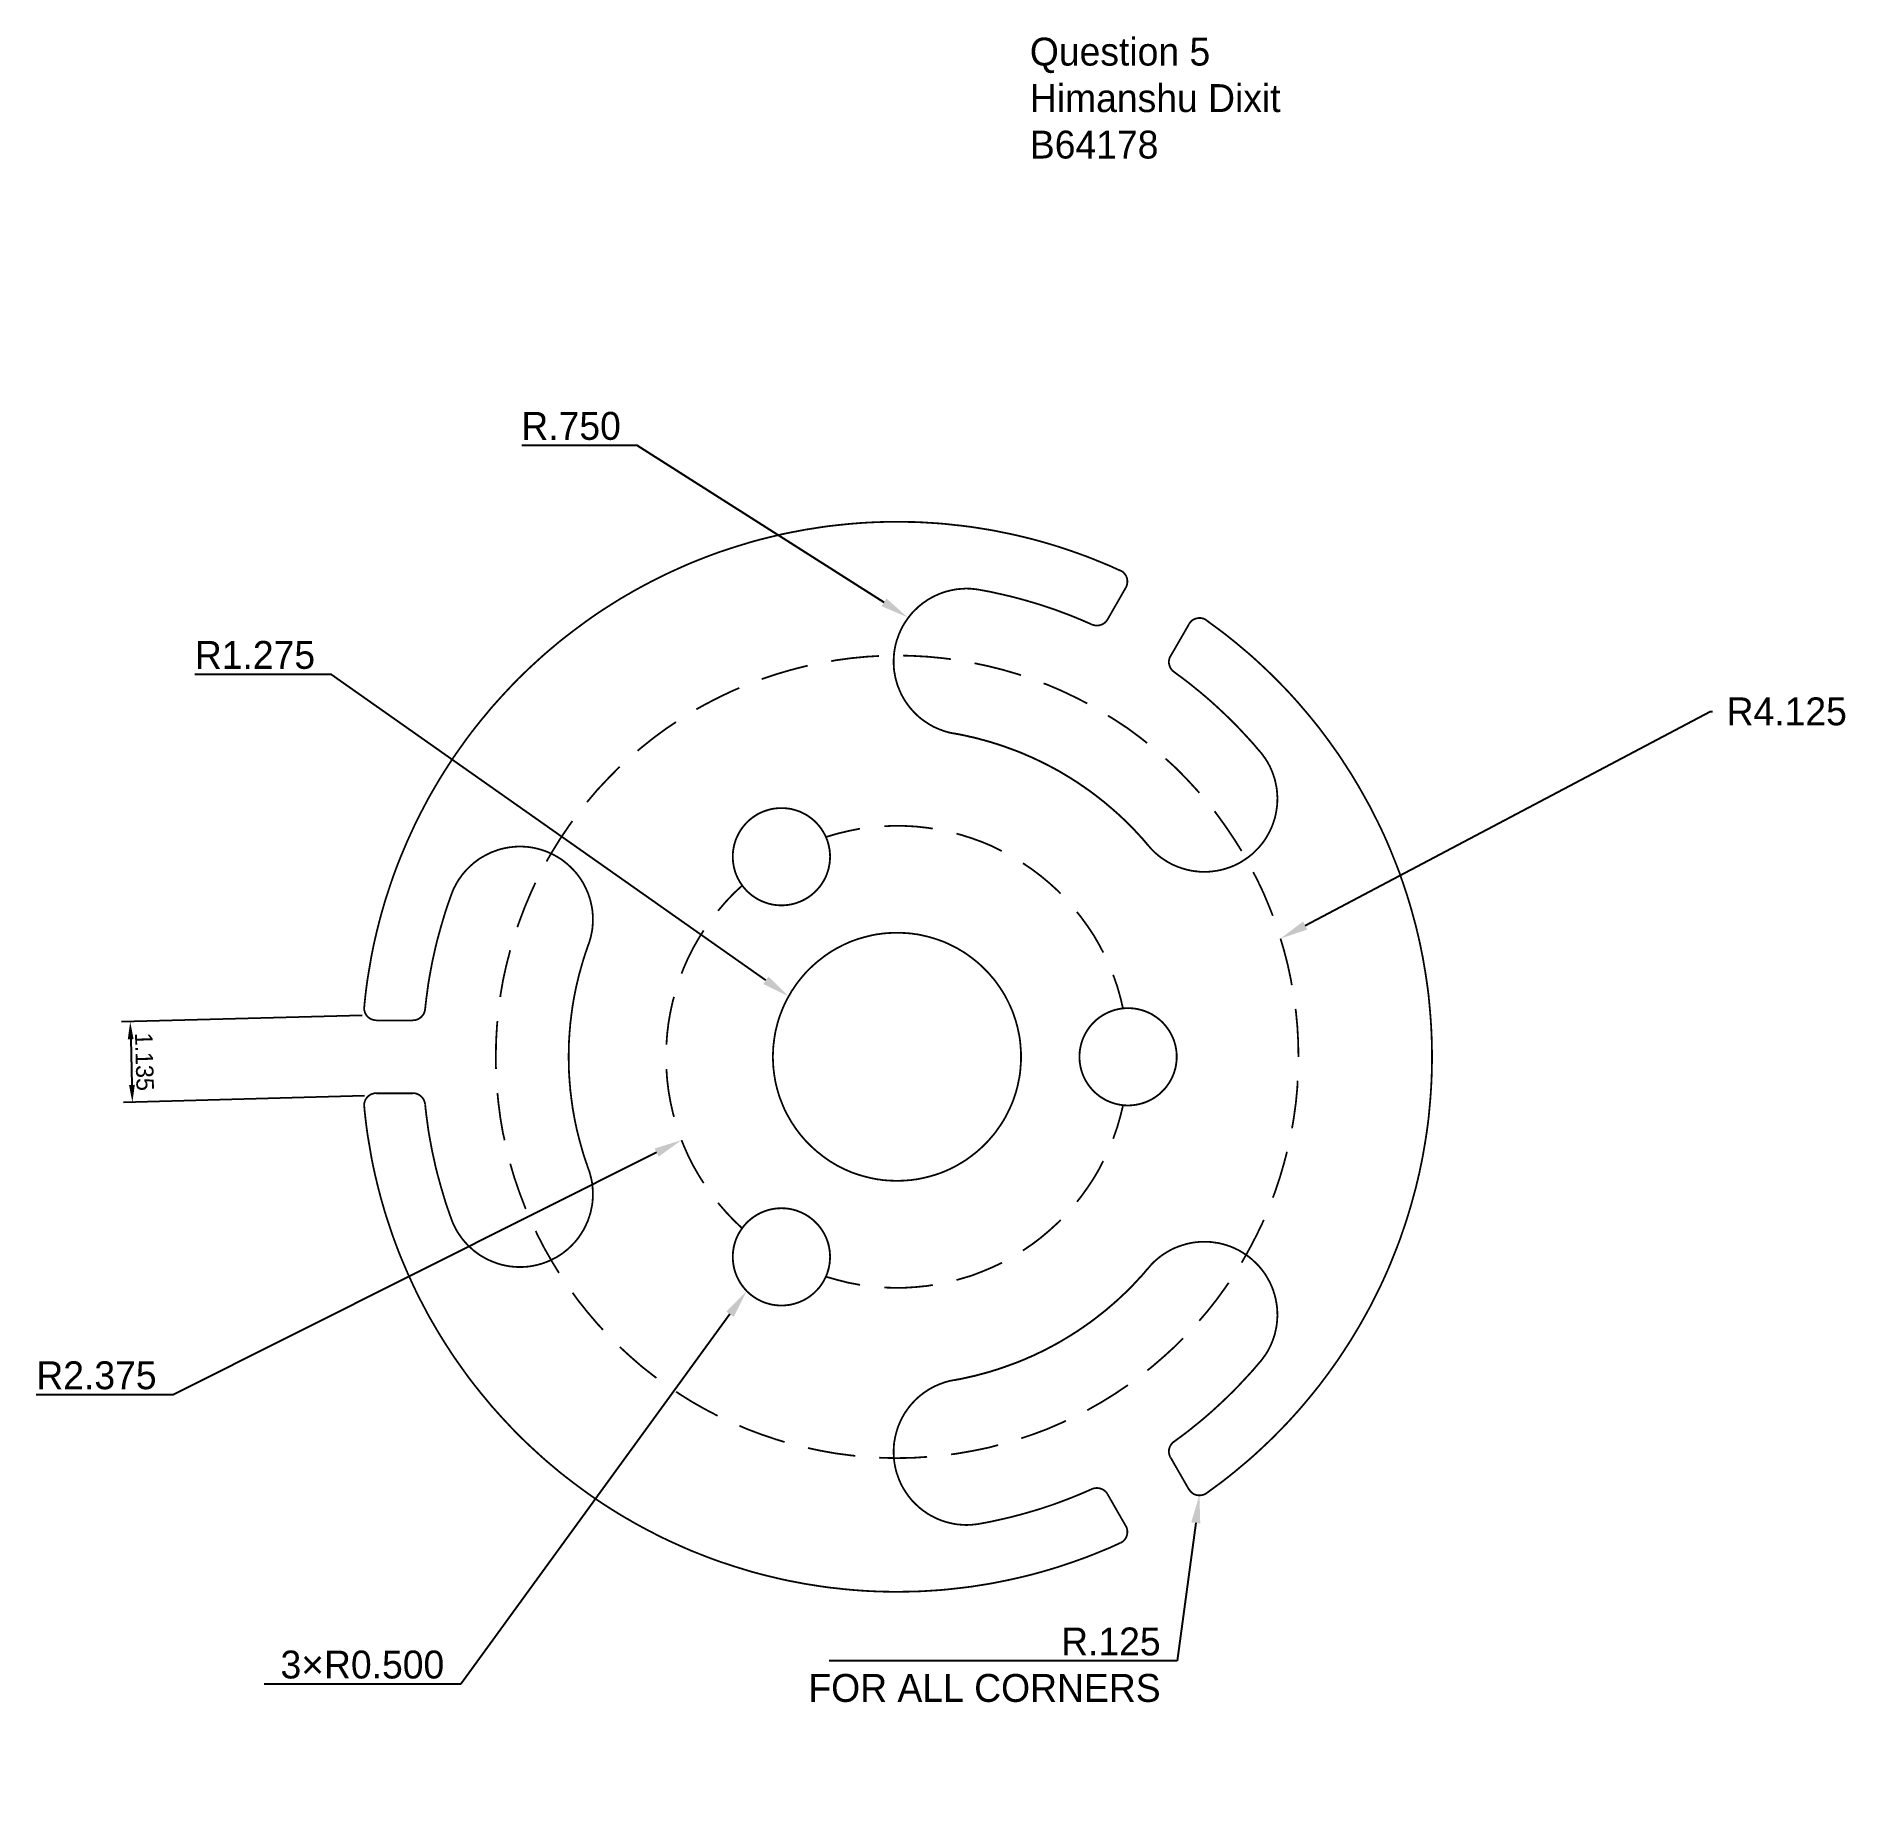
# Model space of a CAD drawing. Header units: millimetres. Extents: x 6 to 265, y -15 to 239.
import ezdxf
from ezdxf import colors
from ezdxf.entities.mleader import LeaderData, LeaderLine
from ezdxf.math import Vec2, Vec3

# ---------------------------------------------------------------- set-up
doc = ezdxf.new("R2010")
doc.units = ezdxf.units.MM
doc.layers.add('P', color=7, linetype='Continuous')
doc.dimstyles.new('ISO-25', dxfattribs={"dimtxt": 2.5, "dimasz": 2.5, "dimexe": 1.25, "dimexo": 0.625, "dimtad": 1, "dimtxsty": 'Standard', "dimcen": 2.5, "dimadec": 0, "dimazin": 0, "dimtfac": 1, "dimtmove": 0, "dimatfit": 3, "dimfxl": 1, "dimarcsym": 0})

msp = doc.modelspace()

# ---------------------------------------------------------------- texts
at = {"color": 250, "insert": (148.238, 238.603), "char_height": 4, "attachment_point": 1}
msp.add_mtext_dynamic_manual_height_columns('Question 5^JHimanshu Dixit^JB64178', width=100.01728, gutter_width=12.5, heights=[0], dxfattribs=at)

# ---------------------------------------------------------------- blocks, each defined once
blk = doc.blocks.new('*D1')
at = {"color": 0, "lineweight": -2, "transparency": 16777216}
for p, q in [((52.47, 98.36), (17.96, 97.41)), ((19.28, 94.94), (19.46, 88.39)), ((52.79, 86.8), (18.27, 85.85))]:
    blk.add_line(p, q, dxfattribs=at)
at = {"color": 0, "transparency": 16777216}
for points in [[(19.69, 94.95), (18.86, 94.93), (19.21, 97.44)], [(19.87, 88.4), (19.04, 88.37), (19.52, 85.89)]]:
    blk.add_solid(points, dxfattribs=at)
at = {"layer": 'Defpoints', "color": 0, "transparency": 16777216}
for p in [(53.09, 98.37), (19.52, 85.89), (53.41, 86.82)]:
    blk.add_point(p, dxfattribs=at)
at = {"color": 0, "transparency": 16777216, "insert": (21.24, 91.71), "char_height": 2.5, "attachment_point": 5, "rotation": 271.5766}
blk.add_mtext('1.135', dxfattribs=at)

# ---------------------------------------------------------------- dimensions: what is measured, and where the dimension line sits
at = {"color": 1}
dim = msp.add_aligned_dim(p1=(53.093, 98.373), p2=(53.411, 86.819), distance=-33.899, text='1.135', dimstyle='ISO-25', dxfattribs=at)
dim.commit()
dim.dimension.update_dxf_attribs({"geometry": '*D1', "text_midpoint": (21.24, 91.715)})

# ---------------------------------------------------------------- linework, layer by layer
at = {"layer": 'P', "color": 5, "const_width": 0.254}
for points in [[(161.202, 162.154), (160.673, 162.401), (159.614, 162.878), (158.538, 163.318), (157.462, 163.759), (156.386, 164.183), (155.31, 164.571), (154.217, 164.959), (153.123, 165.329), (152.03, 165.682), (150.918, 166.017), (149.825, 166.335), (148.713, 166.635), (147.602, 166.917), (146.491, 167.181), (145.38, 167.428), (144.251, 167.658), (143.14, 167.887), (142.011, 168.081), (140.899, 168.257), (139.771, 168.434), (138.642, 168.575), (137.513, 168.698), (136.384, 168.822), (135.237, 168.928), (134.108, 168.998), (132.98, 169.069), (131.851, 169.122), (130.704, 169.139), (129.575, 169.157), (128.446, 169.157), (127.318, 169.139), (126.171, 169.104), (125.042, 169.051), (123.913, 168.981), (122.784, 168.892), (121.655, 168.787), (120.527, 168.663), (119.398, 168.54), (118.269, 168.381), (117.158, 168.204), (116.029, 168.028), (114.917, 167.816), (113.806, 167.605), (112.695, 167.375), (111.584, 167.111), (110.472, 166.846), (109.379, 166.564), (108.268, 166.264), (107.174, 165.929), (106.08, 165.594), (105.004, 165.241), (103.911, 164.888), (102.835, 164.5), (101.759, 164.095), (100.683, 163.671), (99.624, 163.248), (98.566, 162.789), (97.508, 162.313), (96.467, 161.837), (95.426, 161.343), (94.386, 160.814), (93.363, 160.285), (92.34, 159.738), (91.317, 159.173), (90.823, 158.873), (90.311, 158.591), (89.306, 157.992), (88.318, 157.374), (87.348, 156.757), (86.378, 156.122), (85.425, 155.469), (84.49, 154.799), (83.555, 154.111), (82.638, 153.423), (81.721, 152.718), (80.821, 152.012), (79.939, 151.271), (79.058, 150.53), (78.211, 149.789), (77.364, 149.013), (76.518, 148.237), (75.688, 147.443), (74.877, 146.65), (74.083, 145.838), (73.307, 145.009), (72.531, 144.18), (71.773, 143.334), (71.014, 142.487), (70.291, 141.605), (69.568, 140.741), (68.845, 139.841), (68.157, 138.959), (67.469, 138.042), (66.816, 137.125), (66.163, 136.208), (65.511, 135.273), (64.893, 134.32), (64.276, 133.368), (63.676, 132.398), (63.094, 131.427), (62.53, 130.457), (61.965, 129.469), (61.436, 128.464), (60.907, 127.459), (60.396, 126.453), (59.902, 125.43), (59.425, 124.389), (58.949, 123.349), (58.508, 122.308), (58.067, 121.267), (57.644, 120.209), (57.238, 119.133), (56.85, 118.075), (56.48, 116.981), (56.127, 115.905), (55.774, 114.812), (55.457, 113.718), (55.139, 112.607), (54.857, 111.513), (54.575, 110.384), (54.31, 109.273), (54.063, 108.144), (53.834, 107.015), (53.64, 105.886), (53.446, 104.74), (53.252, 103.593), (53.093, 102.447), (52.952, 101.3), (52.828, 100.136), (52.776, 99.554)], [(161.996, 159.72), (162.048, 159.808), (162.119, 159.967), (162.172, 160.143), (162.207, 160.32), (162.225, 160.496), (162.225, 160.673), (162.207, 160.867), (162.172, 161.043), (162.154, 161.131), (162.119, 161.219), (162.048, 161.378), (161.96, 161.537), (161.854, 161.678), (161.731, 161.819), (161.608, 161.943), (161.449, 162.048), (161.308, 162.137), (161.219, 162.19)], [(140.988, 159.403), (140.864, 159.438), (140.582, 159.473), (140.317, 159.508), (140.053, 159.526), (139.788, 159.561), (139.524, 159.561), (139.259, 159.579), (139.012, 159.579), (138.748, 159.561), (138.483, 159.544), (138.236, 159.526), (137.971, 159.508), (137.707, 159.473), (137.46, 159.438), (137.213, 159.385), (136.966, 159.332), (136.719, 159.279), (136.472, 159.209), (136.225, 159.156), (135.978, 159.068), (135.731, 158.997), (135.502, 158.909), (135.273, 158.821), (135.026, 158.715), (134.796, 158.609), (134.567, 158.503), (134.355, 158.397), (134.126, 158.274), (133.914, 158.15), (133.685, 158.027), (133.473, 157.886), (133.279, 157.745), (133.068, 157.603), (132.856, 157.462), (132.662, 157.304), (132.468, 157.145), (132.274, 156.986), (132.098, 156.81), (131.904, 156.633), (131.727, 156.457), (131.551, 156.281), (131.374, 156.104), (131.216, 155.91), (131.057, 155.716), (130.898, 155.522), (130.739, 155.31), (130.598, 155.099), (130.457, 154.905), (130.316, 154.675), (130.175, 154.464), (130.052, 154.252), (129.928, 154.023), (129.805, 153.793), (129.699, 153.564), (129.593, 153.317), (129.487, 153.088), (129.399, 152.841), (129.311, 152.594), (129.223, 152.347), (129.134, 152.1), (129.064, 151.836), (128.993, 151.571), (128.94, 151.324), (128.887, 151.059), (128.87, 150.918), (128.834, 150.795), (128.799, 150.513), (128.764, 150.248), (128.746, 149.983), (128.729, 149.719), (128.711, 149.454), (128.711, 149.19), (128.711, 148.943), (128.711, 148.678), (128.729, 148.414), (128.746, 148.167), (128.764, 147.902), (128.799, 147.638), (128.852, 147.391), (128.887, 147.144), (128.94, 146.897), (128.993, 146.65), (129.064, 146.403), (129.134, 146.156), (129.205, 145.909), (129.275, 145.662), (129.364, 145.433), (129.469, 145.203), (129.558, 144.956), (129.663, 144.727), (129.769, 144.498), (129.875, 144.286), (129.999, 144.057), (130.122, 143.845), (130.246, 143.616), (130.387, 143.404), (130.528, 143.21), (130.669, 142.998), (130.828, 142.787), (130.969, 142.593), (131.128, 142.399), (131.304, 142.205), (131.463, 142.028), (131.639, 141.834), (131.815, 141.658), (131.992, 141.482), (132.186, 141.305), (132.362, 141.146), (132.556, 140.988), (132.768, 140.829), (132.962, 140.67), (133.174, 140.529), (133.385, 140.388), (133.597, 140.247), (133.809, 140.106), (134.038, 139.982), (134.25, 139.859), (134.479, 139.735), (134.726, 139.629), (134.955, 139.524), (135.202, 139.418), (135.431, 139.33), (135.678, 139.241), (135.925, 139.153), (136.19, 139.065), (136.437, 138.994), (136.701, 138.924), (136.966, 138.871), (137.231, 138.818), (137.354, 138.8)], [(157.127, 154.428), (156.651, 154.64), (155.681, 155.063), (154.693, 155.469), (153.723, 155.857), (152.718, 156.228), (151.73, 156.598), (150.724, 156.933), (149.719, 157.268), (148.713, 157.568), (147.69, 157.868), (146.667, 158.15), (145.644, 158.415), (144.621, 158.662), (143.581, 158.891), (142.558, 159.12), (141.517, 159.314), (140.988, 159.403)], [(157.127, 154.428), (156.651, 154.64), (155.663, 155.063), (154.693, 155.469), (153.705, 155.857), (152.718, 156.228), (151.73, 156.598), (150.724, 156.933), (149.719, 157.268), (148.713, 157.568), (147.69, 157.868), (146.667, 158.15), (145.644, 158.415), (144.621, 158.662), (143.581, 158.891), (142.558, 159.12), (141.517, 159.314), (140.988, 159.403)], [(159.385, 155.152), (161.996, 159.703)], [(157.145, 154.428), (157.215, 154.393), (157.374, 154.34), (157.533, 154.305), (157.692, 154.287), (157.85, 154.27), (158.009, 154.287), (158.168, 154.305), (158.327, 154.34), (158.468, 154.393), (158.627, 154.446), (158.75, 154.517), (158.891, 154.605), (159.015, 154.711), (159.138, 154.817), (159.244, 154.94), (159.332, 155.081), (159.367, 155.152)], [(168.434, 149.913), (171.062, 154.464)], [(173.584, 155.028), (173.514, 155.081), (173.355, 155.169), (173.179, 155.258), (173.002, 155.31), (172.826, 155.346), (172.649, 155.363), (172.473, 155.363), (172.297, 155.328), (172.208, 155.31), (172.103, 155.293), (171.944, 155.24), (171.768, 155.169), (171.609, 155.081), (171.468, 154.975), (171.344, 154.852), (171.221, 154.711), (171.115, 154.57), (171.062, 154.481)], [(173.567, 29.81), (174.043, 30.163), (174.978, 30.85), (175.913, 31.538), (176.83, 32.262), (177.729, 32.985), (178.611, 33.726), (179.493, 34.466), (180.358, 35.225), (181.204, 36.001), (182.051, 36.795), (182.88, 37.588), (183.691, 38.4), (184.485, 39.211), (185.279, 40.04), (186.055, 40.887), (186.813, 41.734), (187.554, 42.598), (188.295, 43.48), (189.018, 44.362), (189.724, 45.244), (190.412, 46.161), (191.082, 47.061), (191.752, 47.995), (192.405, 48.913), (193.04, 49.865), (193.657, 50.818), (194.275, 51.77), (194.857, 52.74), (195.439, 53.71), (196.003, 54.698), (196.55, 55.686), (197.097, 56.674), (197.608, 57.697), (198.12, 58.702), (198.614, 59.725), (199.09, 60.748), (199.549, 61.789), (199.99, 62.83), (200.413, 63.888), (200.836, 64.946), (201.242, 66.005), (201.613, 67.081), (201.983, 68.157), (202.336, 69.233), (202.671, 70.326), (202.988, 71.402), (203.288, 72.513), (203.588, 73.607), (203.853, 74.718), (204.117, 75.83), (204.347, 76.958), (204.576, 78.07), (204.77, 79.199), (204.964, 80.328), (205.14, 81.474), (205.299, 82.603), (205.44, 83.749), (205.546, 84.896), (205.652, 86.043), (205.74, 87.189), (205.811, 88.353), (205.863, 89.517), (205.899, 90.664), (205.916, 91.828), (205.916, 92.41), (205.916, 93.01), (205.899, 94.174), (205.863, 95.321), (205.811, 96.485), (205.74, 97.649), (205.652, 98.795), (205.546, 99.942), (205.44, 101.088), (205.299, 102.235), (205.14, 103.364), (204.964, 104.51), (204.77, 105.639), (204.576, 106.768), (204.347, 107.879), (204.117, 109.008), (203.853, 110.12), (203.588, 111.231), (203.288, 112.324), (202.988, 113.436), (202.671, 114.512), (202.336, 115.605), (201.983, 116.681), (201.613, 117.757), (201.242, 118.833), (200.836, 119.892), (200.413, 120.95), (199.99, 122.008), (199.549, 123.049), (199.09, 124.09), (198.614, 125.113), (198.12, 126.136), (197.608, 127.141), (197.097, 128.164), (196.55, 129.152), (196.003, 130.14), (195.439, 131.128), (194.857, 132.098), (194.275, 133.068), (193.657, 134.02), (193.04, 134.973), (192.405, 135.925), (191.752, 136.843), (191.082, 137.777), (190.412, 138.677), (189.724, 139.594), (189.018, 140.476), (188.295, 141.358), (187.554, 142.24), (186.813, 143.104), (186.055, 143.951), (185.279, 144.798), (184.485, 145.627), (183.691, 146.438), (182.88, 147.249), (182.051, 148.043), (181.204, 148.837), (180.358, 149.613), (179.493, 150.372), (178.611, 151.112), (177.729, 151.853), (176.83, 152.576), (175.913, 153.3), (174.978, 153.988), (174.043, 154.675), (173.567, 155.028)], [(116.381, 148.519), (116.064, 148.449), (113.93, 147.902), (111.831, 147.285), (109.767, 146.597)], [(126.612, 149.913), (124.795, 149.807), (122.59, 149.595), (120.403, 149.296), (119.75, 149.172)], [(136.913, 149.454), (135.802, 149.595), (133.597, 149.807), (131.392, 149.931), (130.069, 149.966)], [(146.967, 147.144), (146.579, 147.285), (144.463, 147.902), (142.311, 148.449), (140.3, 148.872)], [(168.416, 149.931), (168.381, 149.86), (168.31, 149.719), (168.257, 149.56), (168.222, 149.401), (168.187, 149.243), (168.187, 149.084), (168.187, 148.925), (168.204, 148.766), (168.24, 148.625), (168.293, 148.467), (168.346, 148.325), (168.416, 148.184), (168.504, 148.043), (168.61, 147.92), (168.716, 147.796), (168.839, 147.69), (168.91, 147.638)], [(106.574, 145.327), (105.657, 144.939), (103.646, 143.986), (101.706, 142.981), (100.401, 142.258)], [(156.475, 143.104), (154.746, 143.986), (152.753, 144.939), (150.724, 145.803), (150.213, 145.979)], [(181.293, 136.137), (180.94, 136.543), (180.252, 137.354), (179.546, 138.13), (178.823, 138.906), (178.1, 139.682), (177.359, 140.441), (176.601, 141.182), (175.842, 141.905), (175.066, 142.628), (174.29, 143.334), (173.478, 144.039), (172.685, 144.709), (171.856, 145.38), (171.027, 146.05), (170.198, 146.685), (169.333, 147.32), (168.91, 147.638)], [(181.293, 136.137), (180.94, 136.543), (180.252, 137.354), (179.546, 138.13), (178.823, 138.906), (178.1, 139.682), (177.359, 140.441), (176.601, 141.182), (175.842, 141.905), (175.066, 142.628), (174.29, 143.334), (173.478, 144.039), (172.685, 144.709), (171.856, 145.38), (171.027, 146.05), (170.198, 146.685), (169.333, 147.32), (168.91, 147.638)], [(97.49, 140.441), (96.097, 139.506), (94.298, 138.183), (92.569, 136.807), (91.987, 136.313)], [(165.065, 137.407), (164.095, 138.183), (162.313, 139.506), (160.479, 140.723), (159.438, 141.358)], [(165.259, 122.696), (165.082, 122.89), (164.747, 123.296), (164.412, 123.684), (164.059, 124.072), (163.707, 124.442), (163.354, 124.83), (163.001, 125.201), (162.631, 125.571), (162.278, 125.924), (161.907, 126.294), (161.537, 126.647), (161.149, 127), (160.778, 127.353), (160.39, 127.688), (160.002, 128.023), (159.614, 128.358), (159.226, 128.693), (158.838, 129.011), (158.433, 129.328), (158.027, 129.646), (157.621, 129.963), (157.215, 130.263), (156.792, 130.581), (156.386, 130.863), (155.963, 131.163), (155.54, 131.445), (155.116, 131.745), (154.693, 132.009), (154.252, 132.292), (153.829, 132.556), (153.388, 132.821), (152.947, 133.085), (152.506, 133.35), (152.065, 133.597), (151.606, 133.844), (151.165, 134.073), (150.707, 134.32), (150.248, 134.549), (149.789, 134.779), (149.331, 134.99), (148.872, 135.22), (148.396, 135.431), (147.937, 135.625), (147.461, 135.837), (146.985, 136.031), (146.509, 136.225), (146.032, 136.402), (145.556, 136.578), (145.08, 136.754), (144.586, 136.931), (144.11, 137.089), (143.616, 137.266), (143.122, 137.407), (142.628, 137.566), (142.134, 137.707), (141.64, 137.848), (141.146, 137.971), (140.653, 138.113), (140.141, 138.236), (139.647, 138.342), (139.136, 138.465), (138.624, 138.571), (138.113, 138.677), (137.619, 138.765), (137.354, 138.818)], [(165.259, 122.678), (165.082, 122.873), (164.747, 123.278), (164.412, 123.666), (164.059, 124.054), (163.707, 124.425), (163.354, 124.813), (163.001, 125.183), (162.648, 125.554), (162.278, 125.906), (161.907, 126.277), (161.537, 126.63), (161.167, 126.982), (160.778, 127.335), (160.39, 127.67), (160.02, 128.005), (159.614, 128.341), (159.226, 128.676), (158.838, 128.993), (158.433, 129.311), (158.027, 129.628), (157.621, 129.946), (157.215, 130.246), (156.792, 130.563), (156.386, 130.845), (155.963, 131.145), (155.54, 131.427), (155.116, 131.727), (154.693, 131.992), (154.252, 132.274), (153.829, 132.539), (153.388, 132.803), (152.947, 133.068), (152.506, 133.332), (152.047, 133.579), (151.606, 133.826), (151.165, 134.056), (150.707, 134.303), (150.248, 134.532), (149.789, 134.761), (149.331, 134.973), (148.855, 135.202), (148.396, 135.414), (147.92, 135.608), (147.461, 135.819), (146.985, 136.013), (146.509, 136.208), (146.032, 136.384), (145.556, 136.56), (145.062, 136.737), (144.586, 136.913), (144.092, 137.072), (143.616, 137.248), (143.122, 137.389), (142.628, 137.548), (142.134, 137.689), (141.64, 137.83), (141.146, 137.954), (140.635, 138.095), (140.141, 138.218), (139.629, 138.324), (139.136, 138.448), (138.624, 138.553), (138.113, 138.659), (137.601, 138.748), (137.354, 138.8)], [(165.259, 122.696), (165.347, 122.59), (165.523, 122.379), (165.7, 122.185), (165.894, 121.991), (166.07, 121.814), (166.264, 121.638), (166.476, 121.461), (166.67, 121.285), (166.882, 121.126), (167.076, 120.968), (167.287, 120.826), (167.499, 120.685), (167.728, 120.544), (167.94, 120.403), (168.169, 120.28), (168.398, 120.156), (168.61, 120.033), (168.839, 119.927), (169.086, 119.821), (169.316, 119.733), (169.545, 119.627), (169.792, 119.556), (170.021, 119.468), (170.268, 119.398), (170.515, 119.327), (170.744, 119.257), (170.991, 119.204), (171.238, 119.151), (171.485, 119.098), (171.732, 119.063), (171.979, 119.027), (172.244, 119.01), (172.491, 118.974), (172.738, 118.957), (172.985, 118.957), (173.232, 118.957), (173.496, 118.957), (173.743, 118.957), (173.99, 118.974), (174.237, 118.992), (174.502, 119.027), (174.748, 119.063), (174.995, 119.098), (175.242, 119.133), (175.489, 119.186), (175.736, 119.239), (175.983, 119.309), (176.23, 119.38), (176.477, 119.451), (176.706, 119.539), (176.953, 119.609), (177.2, 119.715), (177.43, 119.803), (177.659, 119.909), (177.906, 120.033), (178.135, 120.138), (178.364, 120.262), (178.594, 120.403), (178.805, 120.544), (179.035, 120.685), (179.246, 120.826), (179.476, 120.985), (179.687, 121.144), (179.899, 121.32), (180.005, 121.408), (180.111, 121.479), (180.305, 121.673), (180.499, 121.849), (180.693, 122.043), (180.869, 122.22), (181.063, 122.414), (181.222, 122.608), (181.398, 122.82), (181.557, 123.014), (181.716, 123.225), (181.875, 123.437), (182.016, 123.649), (182.157, 123.878), (182.28, 124.09), (182.404, 124.319), (182.527, 124.531), (182.651, 124.76), (182.757, 124.989), (182.862, 125.218), (182.968, 125.465), (183.056, 125.695), (183.145, 125.924), (183.215, 126.171), (183.303, 126.418), (183.374, 126.647), (183.427, 126.894), (183.497, 127.141), (183.533, 127.388), (183.586, 127.635), (183.621, 127.882), (183.656, 128.129), (183.691, 128.376), (183.709, 128.623), (183.727, 128.887), (183.727, 129.134), (183.744, 129.381), (183.744, 129.628), (183.727, 129.893), (183.709, 130.14), (183.691, 130.387), (183.674, 130.634), (183.638, 130.898), (183.603, 131.145), (183.55, 131.392), (183.497, 131.639), (183.444, 131.886), (183.392, 132.133), (183.321, 132.38), (183.233, 132.627), (183.162, 132.856), (183.074, 133.103), (182.986, 133.332), (182.88, 133.579), (182.774, 133.809), (182.668, 134.056), (182.545, 134.285), (182.421, 134.514), (182.298, 134.743), (182.157, 134.955), (182.016, 135.184), (181.857, 135.396), (181.698, 135.625), (181.539, 135.837), (181.381, 136.049), (181.293, 136.155)], [(172.544, 130.281), (172.156, 130.722), (170.674, 132.327), (169.122, 133.897), (167.711, 135.184)], [(89.429, 134.003), (89.27, 133.897), (87.736, 132.327), (86.219, 130.722), (84.79, 129.028), (84.72, 128.958)], [(109.114, 127.159), (108.973, 127.071), (108.673, 126.877), (108.373, 126.665), (108.109, 126.453), (107.844, 126.224), (107.597, 125.977), (107.368, 125.73), (107.156, 125.465), (106.945, 125.201), (106.751, 124.919), (106.574, 124.619), (106.415, 124.337), (106.274, 124.037), (106.133, 123.719), (106.01, 123.402), (105.922, 123.084), (105.833, 122.767), (105.763, 122.432), (105.71, 122.114), (105.657, 121.779), (105.639, 121.444), (105.639, 121.109), (105.639, 120.773), (105.675, 120.421), (105.71, 120.086), (105.763, 119.75), (105.833, 119.415), (105.939, 119.08), (106.045, 118.763), (106.168, 118.428), (106.31, 118.11), (106.486, 117.793), (106.574, 117.634), (106.662, 117.475), (106.856, 117.175), (107.068, 116.893), (107.28, 116.611), (107.509, 116.364), (107.756, 116.117), (108.003, 115.888), (108.268, 115.658), (108.532, 115.464), (108.814, 115.27), (109.097, 115.094), (109.396, 114.935), (109.696, 114.776), (110.014, 114.653), (110.331, 114.529), (110.649, 114.423), (110.966, 114.335), (111.284, 114.265), (111.619, 114.212), (111.954, 114.177), (112.289, 114.159), (112.624, 114.141), (112.959, 114.159), (113.295, 114.177), (113.647, 114.212), (113.983, 114.282), (114.318, 114.353), (114.635, 114.441), (114.97, 114.565), (115.305, 114.688), (115.623, 114.829), (115.94, 114.988), (116.099, 115.076), (116.258, 115.164), (116.558, 115.358), (116.84, 115.57), (117.105, 115.799), (117.369, 116.029), (117.616, 116.258), (117.845, 116.523), (118.075, 116.769), (118.269, 117.052), (118.463, 117.334), (118.639, 117.616), (118.798, 117.916), (118.957, 118.216), (119.08, 118.516), (119.204, 118.833), (119.292, 119.151), (119.38, 119.486), (119.451, 119.803), (119.521, 120.138), (119.556, 120.474), (119.574, 120.809), (119.592, 121.144), (119.574, 121.479), (119.556, 121.814), (119.503, 122.149), (119.451, 122.484), (119.38, 122.82), (119.274, 123.155), (119.168, 123.49), (119.045, 123.807), (118.904, 124.125), (118.745, 124.442), (118.657, 124.601), (118.551, 124.76), (118.357, 125.06), (118.163, 125.342), (117.934, 125.624), (117.704, 125.889), (117.457, 126.136), (117.21, 126.365), (116.946, 126.577), (116.681, 126.788), (116.399, 126.982), (116.117, 127.159), (115.817, 127.318), (115.517, 127.459), (115.2, 127.6), (114.9, 127.706), (114.582, 127.811), (114.247, 127.9), (113.93, 127.97), (113.594, 128.023), (113.259, 128.058), (112.924, 128.094), (112.589, 128.094), (112.254, 128.094), (111.919, 128.058), (111.584, 128.023), (111.248, 127.97), (110.913, 127.882), (110.578, 127.794), (110.243, 127.688), (109.926, 127.564), (109.59, 127.406), (109.273, 127.247), (109.114, 127.159)], [(105.639, 121.126), (105.639, 120.932), (105.657, 120.579), (105.692, 120.227), (105.745, 119.892), (105.816, 119.539), (105.904, 119.204), (105.992, 118.886), (106.116, 118.569), (106.257, 118.251), (106.398, 117.951), (106.557, 117.651), (106.733, 117.369), (106.927, 117.087), (107.121, 116.822), (107.333, 116.558), (107.562, 116.311), (107.791, 116.064), (108.038, 115.852), (108.303, 115.641), (108.567, 115.429), (108.85, 115.253), (109.132, 115.076), (109.432, 114.917), (109.732, 114.759), (110.049, 114.635), (110.367, 114.512), (110.702, 114.406), (111.037, 114.318), (111.372, 114.247), (111.725, 114.194), (112.078, 114.159), (112.43, 114.141), (112.607, 114.141), (112.783, 114.141), (113.153, 114.159), (113.489, 114.194), (113.841, 114.247), (114.177, 114.318), (114.512, 114.406), (114.847, 114.512), (115.164, 114.635), (115.482, 114.759), (115.782, 114.917), (116.082, 115.076), (116.364, 115.253), (116.646, 115.429), (116.911, 115.641), (117.175, 115.852), (117.422, 116.064), (117.651, 116.311), (117.881, 116.558), (118.092, 116.822), (118.304, 117.087), (118.48, 117.369), (118.657, 117.651), (118.816, 117.951), (118.974, 118.251), (119.098, 118.569), (119.221, 118.886), (119.327, 119.204), (119.398, 119.539), (119.468, 119.892), (119.521, 120.227), (119.556, 120.579), (119.574, 120.932), (119.592, 121.126), (119.574, 121.303), (119.556, 121.655), (119.521, 122.008), (119.468, 122.361), (119.398, 122.696), (119.327, 123.031), (119.221, 123.366), (119.098, 123.684), (118.974, 123.984), (118.816, 124.301), (118.657, 124.601), (118.48, 124.883), (118.304, 125.166), (118.092, 125.43), (117.881, 125.677), (117.651, 125.942), (117.422, 126.171), (117.175, 126.4), (116.911, 126.612), (116.646, 126.806), (116.364, 127), (116.082, 127.176), (115.782, 127.335), (115.482, 127.476), (115.164, 127.617), (114.847, 127.723), (114.512, 127.829), (114.177, 127.917), (113.841, 127.988), (113.489, 128.041), (113.153, 128.076), (112.783, 128.094), (112.607, 128.094), (112.43, 128.094), (112.078, 128.076), (111.725, 128.041), (111.372, 127.988), (111.037, 127.917), (110.702, 127.829), (110.367, 127.723), (110.049, 127.617), (109.732, 127.476), (109.432, 127.335), (109.132, 127.176), (108.85, 127), (108.567, 126.806), (108.303, 126.612), (108.038, 126.4), (107.791, 126.171), (107.562, 125.942), (107.333, 125.677), (107.121, 125.43), (106.927, 125.166), (106.733, 124.883), (106.557, 124.601), (106.398, 124.301), (106.257, 123.984), (106.116, 123.684), (105.992, 123.366), (105.904, 123.031), (105.816, 122.696), (105.745, 122.361), (105.692, 122.008), (105.657, 121.655), (105.639, 121.303), (105.639, 121.126)], [(109.114, 115.076), (109.273, 114.988), (109.59, 114.829), (109.926, 114.688), (110.243, 114.565), (110.578, 114.441), (110.913, 114.353), (111.248, 114.282), (111.584, 114.212), (111.919, 114.177), (112.254, 114.159), (112.589, 114.141), (112.924, 114.159), (113.259, 114.177), (113.594, 114.212), (113.93, 114.265), (114.247, 114.335), (114.582, 114.423), (114.9, 114.529), (115.2, 114.653), (115.517, 114.776), (115.817, 114.935), (116.117, 115.094), (116.399, 115.27), (116.681, 115.464), (116.946, 115.658), (117.21, 115.888), (117.457, 116.117), (117.704, 116.364), (117.934, 116.611), (118.163, 116.893), (118.357, 117.175), (118.551, 117.475), (118.657, 117.634), (118.745, 117.793), (118.904, 118.11), (119.045, 118.428), (119.168, 118.763), (119.274, 119.08), (119.38, 119.415), (119.451, 119.75), (119.503, 120.086), (119.556, 120.421), (119.574, 120.773), (119.592, 121.109), (119.574, 121.444), (119.556, 121.779), (119.521, 122.114), (119.451, 122.432), (119.38, 122.767), (119.292, 123.084), (119.204, 123.402), (119.08, 123.719), (118.957, 124.037), (118.798, 124.337), (118.639, 124.619), (118.463, 124.919), (118.269, 125.201), (118.075, 125.465), (117.845, 125.73), (117.616, 125.977), (117.369, 126.224), (117.105, 126.453), (116.84, 126.665), (116.558, 126.877), (116.258, 127.071), (116.099, 127.159), (115.94, 127.247), (115.623, 127.406), (115.305, 127.564), (114.97, 127.688), (114.635, 127.794), (114.318, 127.882), (113.983, 127.97), (113.647, 128.023), (113.295, 128.058), (112.959, 128.094), (112.624, 128.094), (112.289, 128.094), (111.954, 128.058), (111.619, 128.023), (111.284, 127.97), (110.966, 127.9), (110.649, 127.811), (110.331, 127.706), (110.014, 127.6), (109.696, 127.459), (109.396, 127.318), (109.097, 127.159), (108.814, 126.982), (108.532, 126.788), (108.268, 126.577), (108.003, 126.365), (107.756, 126.136), (107.509, 125.889), (107.28, 125.624), (107.068, 125.342), (106.856, 125.06), (106.662, 124.76), (106.574, 124.601), (106.486, 124.442), (106.31, 124.125), (106.168, 123.807), (106.045, 123.49), (105.939, 123.155), (105.833, 122.82), (105.763, 122.484), (105.71, 122.149), (105.675, 121.814), (105.639, 121.479), (105.639, 121.144), (105.639, 120.809), (105.657, 120.474), (105.71, 120.138), (105.763, 119.803), (105.833, 119.486), (105.922, 119.151), (106.01, 118.833), (106.133, 118.516), (106.274, 118.216), (106.415, 117.916), (106.574, 117.616), (106.751, 117.334), (106.945, 117.052), (107.156, 116.769), (107.368, 116.523), (107.597, 116.258), (107.844, 116.029), (108.109, 115.799), (108.373, 115.57), (108.673, 115.358), (108.973, 115.164), (109.114, 115.076)], [(116.099, 115.076), (116.258, 115.164), (116.558, 115.358), (116.84, 115.57), (117.105, 115.799), (117.369, 116.029), (117.616, 116.258), (117.845, 116.523), (118.075, 116.769), (118.269, 117.052), (118.463, 117.334), (118.639, 117.616), (118.798, 117.916), (118.957, 118.216), (119.08, 118.516), (119.204, 118.833), (119.292, 119.151), (119.38, 119.486), (119.451, 119.803), (119.521, 120.138), (119.556, 120.474), (119.574, 120.809), (119.592, 121.144), (119.574, 121.479), (119.556, 121.814), (119.503, 122.149), (119.451, 122.484), (119.38, 122.82), (119.274, 123.155), (119.168, 123.49), (119.045, 123.807), (118.904, 124.125), (118.745, 124.442), (118.657, 124.601), (118.551, 124.76), (118.357, 125.06), (118.163, 125.342), (117.934, 125.624), (117.704, 125.889), (117.457, 126.136), (117.21, 126.365), (116.946, 126.577), (116.681, 126.788), (116.399, 126.982), (116.117, 127.159), (115.817, 127.318), (115.517, 127.459), (115.2, 127.6), (114.9, 127.706), (114.582, 127.811), (114.247, 127.9), (113.93, 127.97), (113.594, 128.023), (113.259, 128.058), (112.924, 128.094), (112.589, 128.094), (112.254, 128.094), (111.919, 128.058), (111.584, 128.023), (111.248, 127.97), (110.913, 127.882), (110.578, 127.794), (110.243, 127.688), (109.926, 127.564), (109.59, 127.406), (109.273, 127.247), (109.114, 127.159), (108.973, 127.071), (108.673, 126.877), (108.373, 126.665), (108.109, 126.453), (107.844, 126.224), (107.597, 125.977), (107.368, 125.73), (107.156, 125.465), (106.945, 125.201), (106.751, 124.919), (106.574, 124.619), (106.415, 124.337), (106.274, 124.037), (106.133, 123.719), (106.01, 123.402), (105.922, 123.084), (105.833, 122.767), (105.763, 122.432), (105.71, 122.114), (105.657, 121.779), (105.639, 121.444), (105.639, 121.109), (105.639, 120.773), (105.675, 120.421), (105.71, 120.086), (105.763, 119.75), (105.833, 119.415), (105.939, 119.08), (106.045, 118.763), (106.168, 118.428), (106.31, 118.11), (106.486, 117.793), (106.574, 117.634), (106.662, 117.475), (106.856, 117.175), (107.068, 116.893), (107.28, 116.611), (107.509, 116.364), (107.756, 116.117), (108.003, 115.888), (108.268, 115.658), (108.532, 115.464), (108.814, 115.27), (109.097, 115.094), (109.396, 114.935), (109.696, 114.776), (110.014, 114.653), (110.331, 114.529), (110.649, 114.423), (110.966, 114.335), (111.284, 114.265), (111.619, 114.212), (111.954, 114.177), (112.289, 114.159), (112.624, 114.141), (112.959, 114.159), (113.295, 114.177), (113.647, 114.212), (113.983, 114.282), (114.318, 114.353), (114.635, 114.441), (114.97, 114.565), (115.305, 114.688), (115.623, 114.829), (115.94, 114.988), (116.099, 115.076)], [(119.592, 121.126), (119.574, 121.303), (119.556, 121.655), (119.521, 122.008), (119.468, 122.361), (119.398, 122.696), (119.327, 123.031), (119.221, 123.366), (119.098, 123.684), (118.974, 123.984), (118.816, 124.301), (118.657, 124.601), (118.48, 124.883), (118.304, 125.166), (118.092, 125.43), (117.881, 125.677), (117.651, 125.942), (117.422, 126.171), (117.175, 126.4), (116.911, 126.612), (116.646, 126.806), (116.364, 127), (116.082, 127.176), (115.782, 127.335), (115.482, 127.476), (115.164, 127.617), (114.847, 127.723), (114.512, 127.829), (114.177, 127.917), (113.841, 127.988), (113.489, 128.041), (113.153, 128.076), (112.783, 128.094), (112.607, 128.094), (112.43, 128.094), (112.078, 128.076), (111.725, 128.041), (111.372, 127.988), (111.037, 127.917), (110.702, 127.829), (110.367, 127.723), (110.049, 127.617), (109.732, 127.476), (109.432, 127.335), (109.132, 127.176), (108.85, 127), (108.567, 126.806), (108.303, 126.612), (108.038, 126.4), (107.791, 126.171), (107.562, 125.942), (107.333, 125.677), (107.121, 125.43), (106.927, 125.166), (106.733, 124.883), (106.557, 124.601), (106.398, 124.301), (106.257, 123.984), (106.116, 123.684), (105.992, 123.366), (105.904, 123.031), (105.816, 122.696), (105.745, 122.361), (105.692, 122.008), (105.657, 121.655), (105.639, 121.303), (105.639, 121.126), (105.639, 120.932), (105.657, 120.579), (105.692, 120.227), (105.745, 119.892), (105.816, 119.539), (105.904, 119.204), (105.992, 118.886), (106.116, 118.569), (106.257, 118.251), (106.398, 117.951), (106.557, 117.651), (106.733, 117.369), (106.927, 117.087), (107.121, 116.822), (107.333, 116.558), (107.562, 116.311), (107.791, 116.064), (108.038, 115.852), (108.303, 115.641), (108.567, 115.429), (108.85, 115.253), (109.132, 115.076), (109.432, 114.917), (109.732, 114.759), (110.049, 114.635), (110.367, 114.512), (110.702, 114.406), (111.037, 114.318), (111.372, 114.247), (111.725, 114.194), (112.078, 114.159), (112.43, 114.141), (112.607, 114.141), (112.783, 114.141), (113.153, 114.159), (113.489, 114.194), (113.841, 114.247), (114.177, 114.318), (114.512, 114.406), (114.847, 114.512), (115.164, 114.635), (115.482, 114.759), (115.782, 114.917), (116.082, 115.076), (116.364, 115.253), (116.646, 115.429), (116.911, 115.641), (117.175, 115.852), (117.422, 116.064), (117.651, 116.311), (117.881, 116.558), (118.092, 116.822), (118.304, 117.087), (118.48, 117.369), (118.657, 117.651), (118.816, 117.951), (118.974, 118.251), (119.098, 118.569), (119.221, 118.886), (119.327, 119.204), (119.398, 119.539), (119.468, 119.892), (119.521, 120.227), (119.556, 120.579), (119.574, 120.932), (119.592, 121.126)], [(116.099, 127.159), (115.94, 127.247), (115.623, 127.406), (115.305, 127.564), (114.97, 127.688), (114.635, 127.794), (114.318, 127.882), (113.983, 127.97), (113.647, 128.023), (113.295, 128.058), (112.959, 128.094), (112.624, 128.094), (112.289, 128.094), (111.954, 128.058), (111.619, 128.023), (111.284, 127.97), (110.966, 127.9), (110.649, 127.811), (110.331, 127.706), (110.014, 127.6), (109.696, 127.459), (109.396, 127.318), (109.097, 127.159), (108.814, 126.982), (108.532, 126.788), (108.268, 126.577), (108.003, 126.365), (107.756, 126.136), (107.509, 125.889), (107.28, 125.624), (107.068, 125.342), (106.856, 125.06), (106.662, 124.76), (106.574, 124.601), (106.486, 124.442), (106.31, 124.125), (106.168, 123.807), (106.045, 123.49), (105.939, 123.155), (105.833, 122.82), (105.763, 122.484), (105.71, 122.149), (105.675, 121.814), (105.639, 121.479), (105.639, 121.144), (105.639, 120.809), (105.657, 120.474), (105.71, 120.138), (105.763, 119.803), (105.833, 119.486), (105.922, 119.151), (106.01, 118.833), (106.133, 118.516), (106.274, 118.216), (106.415, 117.916), (106.574, 117.616), (106.751, 117.334), (106.945, 117.052), (107.156, 116.769), (107.368, 116.523), (107.597, 116.258), (107.844, 116.029), (108.109, 115.799), (108.373, 115.57), (108.673, 115.358), (108.973, 115.164), (109.114, 115.076), (109.273, 114.988), (109.59, 114.829), (109.926, 114.688), (110.243, 114.565), (110.578, 114.441), (110.913, 114.353), (111.248, 114.282), (111.584, 114.212), (111.919, 114.177), (112.254, 114.159), (112.589, 114.141), (112.924, 114.159), (113.259, 114.177), (113.594, 114.212), (113.93, 114.265), (114.247, 114.335), (114.582, 114.423), (114.9, 114.529), (115.2, 114.653), (115.517, 114.776), (115.817, 114.935), (116.117, 115.094), (116.399, 115.27), (116.681, 115.464), (116.946, 115.658), (117.21, 115.888), (117.457, 116.117), (117.704, 116.364), (117.934, 116.611), (118.163, 116.893), (118.357, 117.175), (118.551, 117.475), (118.657, 117.634), (118.745, 117.793), (118.904, 118.11), (119.045, 118.428), (119.168, 118.763), (119.274, 119.08), (119.38, 119.415), (119.451, 119.75), (119.503, 120.086), (119.556, 120.421), (119.574, 120.773), (119.592, 121.109), (119.574, 121.444), (119.556, 121.779), (119.521, 122.114), (119.451, 122.432), (119.38, 122.767), (119.292, 123.084), (119.204, 123.402), (119.08, 123.719), (118.957, 124.037), (118.798, 124.337), (118.639, 124.619), (118.463, 124.919), (118.269, 125.201), (118.075, 125.465), (117.845, 125.73), (117.616, 125.977), (117.369, 126.224), (117.105, 126.453), (116.84, 126.665), (116.558, 126.877), (116.258, 127.071), (116.099, 127.159)], [(178.611, 121.938), (177.518, 123.684), (176.265, 125.536), (174.978, 127.318), (174.731, 127.635)], [(82.621, 126.224), (82.127, 125.536), (80.874, 123.684), (79.728, 121.832), (78.916, 120.438)], [(123.878, 125.13), (123.754, 125.113), (122.149, 124.795), (120.562, 124.407), (118.992, 123.948)], [(134.32, 125.148), (133.491, 125.271), (131.886, 125.448), (130.246, 125.536), (128.623, 125.554), (127.353, 125.483)], [(84.931, 108.532), (84.984, 108.656), (85.072, 108.903), (85.143, 109.167), (85.213, 109.414), (85.284, 109.679), (85.337, 109.926), (85.39, 110.19), (85.443, 110.455), (85.478, 110.702), (85.513, 110.966), (85.531, 111.231), (85.549, 111.478), (85.566, 111.742), (85.566, 111.989), (85.566, 112.254), (85.566, 112.501), (85.549, 112.765), (85.531, 113.012), (85.513, 113.259), (85.478, 113.524), (85.443, 113.771), (85.39, 114.018), (85.337, 114.265), (85.284, 114.512), (85.231, 114.759), (85.161, 115.006), (85.09, 115.235), (85.002, 115.482), (84.931, 115.711), (84.843, 115.958), (84.737, 116.187), (84.631, 116.417), (84.526, 116.646), (84.42, 116.858), (84.314, 117.087), (84.19, 117.316), (84.049, 117.528), (83.926, 117.74), (83.785, 117.951), (83.644, 118.163), (83.503, 118.357), (83.344, 118.569), (83.185, 118.763), (83.026, 118.957), (82.85, 119.133), (82.673, 119.327), (82.497, 119.503), (82.321, 119.68), (82.127, 119.856), (81.95, 120.033), (81.739, 120.191), (81.545, 120.35), (81.351, 120.509), (81.139, 120.668), (80.927, 120.809), (80.698, 120.95), (80.486, 121.091), (80.257, 121.214), (80.028, 121.338), (79.781, 121.461), (79.551, 121.585), (79.304, 121.691), (79.058, 121.797), (78.811, 121.885), (78.687, 121.938), (78.546, 121.991), (78.299, 122.079), (78.034, 122.149), (77.788, 122.22), (77.523, 122.29), (77.276, 122.343), (77.011, 122.396), (76.747, 122.449), (76.5, 122.484), (76.235, 122.52), (75.988, 122.537), (75.724, 122.555), (75.459, 122.573), (75.212, 122.573), (74.948, 122.573), (74.701, 122.573), (74.436, 122.555), (74.189, 122.537), (73.942, 122.502), (73.678, 122.484), (73.431, 122.432), (73.184, 122.396), (72.937, 122.343), (72.69, 122.29), (72.443, 122.238), (72.214, 122.167), (71.967, 122.096), (71.72, 122.008), (71.49, 121.92), (71.261, 121.832), (71.014, 121.744), (70.785, 121.638), (70.556, 121.532), (70.344, 121.426), (70.115, 121.303), (69.903, 121.179), (69.674, 121.056), (69.462, 120.932), (69.25, 120.791), (69.056, 120.65), (68.845, 120.491), (68.651, 120.35), (68.439, 120.191), (68.263, 120.015), (68.068, 119.856), (67.874, 119.68), (67.698, 119.503), (67.522, 119.327), (67.345, 119.133), (67.169, 118.939), (67.01, 118.745), (66.851, 118.551), (66.693, 118.339), (66.552, 118.128), (66.393, 117.916), (66.252, 117.704), (66.111, 117.475), (65.987, 117.263), (65.864, 117.016), (65.74, 116.787), (65.617, 116.558), (65.511, 116.311), (65.405, 116.064), (65.317, 115.817), (65.264, 115.676)], [(144.216, 121.938), (142.875, 122.608), (141.358, 123.243), (139.841, 123.79), (138.271, 124.284), (137.724, 124.425)], [(152.647, 115.817), (152.259, 116.223), (151.059, 117.316), (149.807, 118.357), (148.502, 119.345), (147.249, 120.191)], [(77.329, 117.387), (76.676, 115.958), (75.812, 113.93), (75.036, 111.866), (74.736, 111.019)], [(106.998, 116.999), (105.798, 115.888), (104.687, 114.723), (103.611, 113.471), (103.523, 113.365)], [(183.092, 112.642), (182.58, 113.93), (181.733, 115.958), (180.781, 117.951), (180.269, 118.921)], [(65.264, 115.676), (65.088, 115.182), (64.735, 114.177), (64.4, 113.171), (64.1, 112.166), (63.8, 111.16), (63.518, 110.137), (63.235, 109.114), (62.988, 108.091), (62.759, 107.05), (62.53, 106.027), (62.336, 104.987), (62.142, 103.946), (61.965, 102.905), (61.824, 101.847), (61.683, 100.806), (61.56, 99.748), (61.507, 99.219)], [(158.768, 107.368), (158.186, 108.479), (157.374, 109.89), (156.457, 111.248), (155.504, 112.554), (154.975, 113.206)], [(101.459, 110.543), (100.789, 109.485), (99.977, 108.073), (99.236, 106.609), (98.584, 105.128), (98.284, 104.352)], [(146.967, 92.41), (146.967, 92.657), (146.967, 93.098), (146.932, 93.557), (146.897, 94.015), (146.861, 94.456), (146.808, 94.915), (146.738, 95.356), (146.65, 95.779), (146.562, 96.22), (146.473, 96.643), (146.35, 97.084), (146.244, 97.508), (146.103, 97.913), (145.962, 98.337), (145.821, 98.743), (145.662, 99.148), (145.486, 99.536), (145.309, 99.942), (145.115, 100.33), (144.921, 100.718), (144.727, 101.088), (144.515, 101.459), (144.286, 101.829), (144.057, 102.182), (143.81, 102.535), (143.563, 102.888), (143.316, 103.24), (143.051, 103.576), (142.769, 103.893), (142.487, 104.228), (142.205, 104.546), (141.905, 104.846), (141.605, 105.145), (141.305, 105.445), (140.988, 105.728), (140.67, 106.01), (140.335, 106.274), (140, 106.539), (139.647, 106.803), (139.312, 107.05), (138.959, 107.297), (138.589, 107.527), (138.218, 107.738), (137.848, 107.968), (137.478, 108.162), (137.089, 108.356), (136.701, 108.55), (136.313, 108.726), (135.908, 108.903), (135.502, 109.061), (135.096, 109.202), (134.673, 109.343), (134.267, 109.467), (133.844, 109.59), (133.421, 109.696), (132.98, 109.802), (132.556, 109.89), (132.115, 109.978), (131.674, 110.031), (131.233, 110.102), (130.775, 110.137), (130.316, 110.173), (129.875, 110.19), (129.417, 110.208), (129.187, 110.208), (128.958, 110.208), (128.499, 110.19), (128.041, 110.173), (127.582, 110.137), (127.141, 110.102), (126.7, 110.031), (126.259, 109.978), (125.818, 109.89), (125.377, 109.802), (124.954, 109.696), (124.531, 109.59), (124.107, 109.467), (123.684, 109.343), (123.278, 109.202), (122.855, 109.061), (122.449, 108.903), (122.061, 108.726), (121.655, 108.55), (121.267, 108.356), (120.897, 108.162), (120.509, 107.968), (120.138, 107.738), (119.768, 107.527), (119.415, 107.297), (119.063, 107.05), (118.71, 106.803), (118.375, 106.539), (118.039, 106.274), (117.704, 106.01), (117.387, 105.728), (117.069, 105.445), (116.752, 105.145), (116.452, 104.846), (116.152, 104.546), (115.87, 104.228), (115.588, 103.893), (115.323, 103.576), (115.058, 103.24), (114.794, 102.888), (114.547, 102.535), (114.318, 102.182), (114.071, 101.829), (113.859, 101.459), (113.647, 101.088), (113.436, 100.718), (113.242, 100.33), (113.048, 99.942), (112.871, 99.536), (112.713, 99.148), (112.554, 98.743), (112.395, 98.337), (112.254, 97.913), (112.13, 97.508), (112.007, 97.084), (111.901, 96.643), (111.795, 96.22), (111.707, 95.779), (111.637, 95.356), (111.566, 94.915), (111.513, 94.456), (111.46, 94.015), (111.425, 93.557), (111.407, 93.098), (111.39, 92.657), (111.39, 92.41), (111.39, 92.181), (111.407, 91.74), (111.425, 91.281), (111.46, 90.823), (111.513, 90.382), (111.566, 89.923), (111.637, 89.482), (111.707, 89.059), (111.795, 88.618), (111.901, 88.194), (112.007, 87.753), (112.13, 87.33), (112.254, 86.924), (112.395, 86.501), (112.554, 86.095), (112.713, 85.69), (112.871, 85.302), (113.048, 84.896), (113.242, 84.508), (113.436, 84.12), (113.647, 83.749), (113.859, 83.379), (114.071, 83.009), (114.318, 82.656), (114.547, 82.303), (114.794, 81.95), (115.058, 81.598), (115.323, 81.262), (115.588, 80.945), (115.87, 80.61), (116.152, 80.292), (116.452, 79.992), (116.752, 79.693), (117.069, 79.393), (117.387, 79.11), (117.704, 78.828), (118.039, 78.564), (118.375, 78.299), (118.71, 78.034), (119.063, 77.788), (119.415, 77.541), (119.768, 77.311), (120.138, 77.1), (120.509, 76.87), (120.897, 76.676), (121.267, 76.482), (121.655, 76.288), (122.061, 76.112), (122.449, 75.935), (122.855, 75.777), (123.278, 75.636), (123.684, 75.494), (124.107, 75.371), (124.531, 75.248), (124.954, 75.142), (125.377, 75.036), (125.818, 74.948), (126.259, 74.859), (126.7, 74.807), (127.141, 74.736), (127.582, 74.701), (128.041, 74.665), (128.499, 74.648), (128.958, 74.63), (129.187, 74.63), (129.417, 74.63), (129.875, 74.648), (130.316, 74.665), (130.775, 74.701), (131.233, 74.736), (131.674, 74.807), (132.115, 74.859), (132.556, 74.948), (132.98, 75.036), (133.421, 75.142), (133.844, 75.248), (134.267, 75.371), (134.673, 75.494), (135.096, 75.636), (135.502, 75.777), (135.908, 75.935), (136.313, 76.112), (136.701, 76.288), (137.089, 76.482), (137.478, 76.676), (137.848, 76.87), (138.218, 77.1), (138.589, 77.311), (138.959, 77.541), (139.312, 77.788), (139.647, 78.034), (140, 78.299), (140.335, 78.564), (140.67, 78.828), (140.988, 79.11), (141.305, 79.393), (141.605, 79.693), (141.905, 79.992), (142.205, 80.292), (142.487, 80.61), (142.769, 80.945), (143.051, 81.262), (143.316, 81.598), (143.563, 81.95), (143.81, 82.303), (144.057, 82.656), (144.286, 83.009), (144.515, 83.379), (144.727, 83.749), (144.921, 84.12), (145.115, 84.508), (145.309, 84.896), (145.486, 85.302), (145.662, 85.69), (145.821, 86.095), (145.962, 86.501), (146.103, 86.924), (146.244, 87.33), (146.35, 87.753), (146.473, 88.194), (146.562, 88.618), (146.65, 89.059), (146.738, 89.482), (146.808, 89.923), (146.861, 90.382), (146.897, 90.823), (146.932, 91.281), (146.967, 91.74), (146.967, 92.181), (146.967, 92.41)], [(185.808, 102.694), (185.702, 103.364), (185.244, 105.533), (184.697, 107.668), (184.185, 109.379)], [(73.713, 107.703), (73.148, 105.533), (72.672, 103.364), (72.302, 101.194), (72.284, 100.983)], [(84.931, 108.532), (84.843, 108.285), (84.684, 107.791), (84.508, 107.315), (84.349, 106.821), (84.19, 106.327), (84.049, 105.833), (83.908, 105.339), (83.767, 104.828), (83.626, 104.334), (83.503, 103.84), (83.379, 103.329), (83.256, 102.835), (83.15, 102.341), (83.044, 101.829), (82.938, 101.318), (82.85, 100.824), (82.762, 100.312), (82.673, 99.818), (82.603, 99.307), (82.532, 98.795), (82.462, 98.284), (82.409, 97.772), (82.338, 97.278), (82.303, 96.767), (82.25, 96.255), (82.215, 95.744), (82.18, 95.232), (82.144, 94.721), (82.127, 94.209), (82.109, 93.698), (82.109, 93.186), (82.091, 92.675), (82.091, 92.163), (82.109, 91.652), (82.109, 91.14), (82.127, 90.629), (82.144, 90.117), (82.18, 89.606), (82.215, 89.094), (82.25, 88.583), (82.303, 88.071), (82.338, 87.559), (82.409, 87.066), (82.462, 86.554), (82.532, 86.043), (82.603, 85.531), (82.673, 85.019), (82.762, 84.526), (82.85, 84.014), (82.938, 83.52), (83.044, 83.009), (83.15, 82.497), (83.256, 82.003), (83.379, 81.509), (83.503, 80.998), (83.626, 80.504), (83.767, 80.01), (83.908, 79.498), (84.049, 79.005), (84.19, 78.511), (84.349, 78.017), (84.508, 77.523), (84.684, 77.047), (84.843, 76.553), (84.931, 76.306)], [(161.608, 99.342), (161.219, 100.93), (160.778, 102.5), (160.232, 104.052), (160.179, 104.175)], [(52.776, 99.572), (52.758, 99.483), (52.758, 99.289), (52.776, 99.113), (52.828, 98.937), (52.881, 98.76), (52.952, 98.601), (53.04, 98.443), (53.146, 98.302), (53.217, 98.231), (53.269, 98.16), (53.411, 98.037), (53.569, 97.931), (53.71, 97.843), (53.887, 97.772), (54.063, 97.719), (54.24, 97.684), (54.416, 97.667), (54.504, 97.649)], [(59.761, 97.649), (59.831, 97.667), (60.008, 97.667), (60.166, 97.702), (60.325, 97.755), (60.466, 97.808), (60.607, 97.878), (60.748, 97.966), (60.872, 98.055), (60.978, 98.16), (61.083, 98.284), (61.189, 98.407), (61.278, 98.531), (61.348, 98.672), (61.401, 98.831), (61.454, 98.989), (61.489, 99.148), (61.489, 99.236)], [(97.208, 101.018), (97.049, 100.489), (96.696, 98.884), (96.414, 97.296), (96.22, 95.673), (96.114, 94.156)], [(165.823, 98.46), (165.664, 98.548), (165.347, 98.707), (165.012, 98.848), (164.694, 98.989), (164.359, 99.095), (164.024, 99.183), (163.689, 99.254), (163.354, 99.325), (163.019, 99.36), (162.683, 99.395), (162.348, 99.395), (162.013, 99.395), (161.678, 99.36), (161.343, 99.325), (161.008, 99.272), (160.69, 99.201), (160.355, 99.113), (160.038, 99.007), (159.738, 98.884), (159.42, 98.76), (159.12, 98.619), (158.821, 98.443), (158.538, 98.266), (158.256, 98.09), (157.992, 97.878), (157.727, 97.667), (157.48, 97.42), (157.233, 97.173), (157.004, 96.926), (156.774, 96.643), (156.58, 96.361), (156.386, 96.061), (156.281, 95.903), (156.192, 95.744), (156.034, 95.426), (155.893, 95.109), (155.769, 94.774), (155.663, 94.456), (155.557, 94.121), (155.487, 93.786), (155.434, 93.451), (155.381, 93.116), (155.363, 92.781), (155.346, 92.445), (155.363, 92.093), (155.381, 91.758), (155.416, 91.44), (155.487, 91.105), (155.557, 90.77), (155.646, 90.452), (155.734, 90.135), (155.857, 89.817), (155.981, 89.517), (156.139, 89.218), (156.298, 88.918), (156.475, 88.635), (156.669, 88.353), (156.863, 88.071), (157.092, 87.806), (157.321, 87.559), (157.568, 87.313), (157.833, 87.083), (158.097, 86.872), (158.38, 86.66), (158.679, 86.466), (158.838, 86.378), (158.997, 86.289), (159.314, 86.131), (159.632, 85.99), (159.967, 85.848), (160.302, 85.743), (160.62, 85.654), (160.955, 85.584), (161.29, 85.513), (161.643, 85.478), (161.978, 85.443), (162.313, 85.443), (162.648, 85.443), (162.983, 85.478), (163.318, 85.513), (163.654, 85.566), (163.971, 85.637), (164.289, 85.725), (164.606, 85.831), (164.924, 85.954), (165.241, 86.078), (165.541, 86.219), (165.841, 86.395), (166.123, 86.572), (166.405, 86.748), (166.67, 86.96), (166.934, 87.171), (167.181, 87.418), (167.428, 87.665), (167.658, 87.912), (167.869, 88.194), (168.081, 88.477), (168.275, 88.777), (168.363, 88.935), (168.451, 89.094), (168.628, 89.412), (168.769, 89.729), (168.892, 90.064), (168.998, 90.382), (169.104, 90.717), (169.175, 91.052), (169.228, 91.387), (169.263, 91.722), (169.298, 92.057), (169.298, 92.393), (169.298, 92.745), (169.28, 93.08), (169.228, 93.398), (169.175, 93.733), (169.104, 94.068), (169.016, 94.386), (168.928, 94.703), (168.804, 95.021), (168.663, 95.321), (168.522, 95.62), (168.363, 95.92), (168.187, 96.203), (167.993, 96.485), (167.781, 96.767), (167.569, 97.032), (167.34, 97.278), (167.093, 97.525), (166.829, 97.755), (166.564, 97.966), (166.264, 98.178), (165.964, 98.372), (165.823, 98.46)], [(158.838, 98.46), (158.679, 98.372), (158.38, 98.178), (158.097, 97.966), (157.833, 97.755), (157.568, 97.525), (157.321, 97.278), (157.092, 97.032), (156.863, 96.767), (156.669, 96.485), (156.475, 96.203), (156.298, 95.92), (156.139, 95.62), (155.981, 95.321), (155.857, 95.021), (155.734, 94.703), (155.646, 94.386), (155.557, 94.068), (155.487, 93.733), (155.416, 93.398), (155.381, 93.08), (155.363, 92.745), (155.346, 92.393), (155.363, 92.057), (155.381, 91.722), (155.434, 91.387), (155.487, 91.052), (155.557, 90.717), (155.663, 90.382), (155.769, 90.064), (155.893, 89.729), (156.034, 89.412), (156.192, 89.094), (156.281, 88.935), (156.386, 88.777), (156.58, 88.477), (156.774, 88.194), (157.004, 87.912), (157.233, 87.665), (157.48, 87.418), (157.727, 87.171), (157.992, 86.96), (158.256, 86.748), (158.538, 86.572), (158.821, 86.395), (159.12, 86.219), (159.42, 86.078), (159.738, 85.954), (160.038, 85.831), (160.355, 85.725), (160.69, 85.637), (161.008, 85.566), (161.343, 85.513), (161.678, 85.478), (162.013, 85.443), (162.348, 85.443), (162.683, 85.443), (163.019, 85.478), (163.354, 85.513), (163.689, 85.584), (164.024, 85.654), (164.359, 85.743), (164.694, 85.848), (165.012, 85.99), (165.347, 86.131), (165.664, 86.289), (165.823, 86.378), (165.964, 86.466), (166.264, 86.66), (166.564, 86.872), (166.829, 87.083), (167.093, 87.313), (167.34, 87.559), (167.569, 87.806), (167.781, 88.071), (167.993, 88.353), (168.187, 88.635), (168.363, 88.918), (168.522, 89.218), (168.663, 89.517), (168.804, 89.817), (168.928, 90.135), (169.016, 90.452), (169.104, 90.77), (169.175, 91.105), (169.228, 91.44), (169.28, 91.758), (169.298, 92.093), (169.298, 92.445), (169.298, 92.781), (169.263, 93.116), (169.228, 93.451), (169.175, 93.786), (169.104, 94.121), (168.998, 94.456), (168.892, 94.774), (168.769, 95.109), (168.628, 95.426), (168.451, 95.744), (168.363, 95.903), (168.275, 96.061), (168.081, 96.361), (167.869, 96.643), (167.658, 96.926), (167.428, 97.173), (167.181, 97.42), (166.934, 97.667), (166.67, 97.878), (166.405, 98.09), (166.123, 98.266), (165.841, 98.443), (165.541, 98.619), (165.241, 98.76), (164.924, 98.884), (164.606, 99.007), (164.289, 99.113), (163.971, 99.201), (163.654, 99.272), (163.318, 99.325), (162.983, 99.36), (162.648, 99.395), (162.313, 99.395), (161.978, 99.395), (161.643, 99.36), (161.29, 99.325), (160.955, 99.254), (160.62, 99.183), (160.302, 99.095), (159.967, 98.989), (159.632, 98.848), (159.314, 98.707), (158.997, 98.548), (158.838, 98.46)], [(158.838, 86.378), (158.997, 86.289), (159.314, 86.131), (159.632, 85.99), (159.967, 85.848), (160.302, 85.743), (160.62, 85.654), (160.955, 85.584), (161.29, 85.513), (161.643, 85.478), (161.978, 85.443), (162.313, 85.443), (162.648, 85.443), (162.983, 85.478), (163.318, 85.513), (163.654, 85.566), (163.971, 85.637), (164.289, 85.725), (164.606, 85.831), (164.924, 85.954), (165.241, 86.078), (165.541, 86.219), (165.841, 86.395), (166.123, 86.572), (166.405, 86.748), (166.67, 86.96), (166.934, 87.171), (167.181, 87.418), (167.428, 87.665), (167.658, 87.912), (167.869, 88.194), (168.081, 88.477), (168.275, 88.777), (168.363, 88.935), (168.451, 89.094), (168.628, 89.412), (168.769, 89.729), (168.892, 90.064), (168.998, 90.382), (169.104, 90.717), (169.175, 91.052), (169.228, 91.387), (169.263, 91.722), (169.298, 92.057), (169.298, 92.393), (169.298, 92.745), (169.28, 93.08), (169.228, 93.398), (169.175, 93.733), (169.104, 94.068), (169.016, 94.386), (168.928, 94.703), (168.804, 95.021), (168.663, 95.321), (168.522, 95.62), (168.363, 95.92), (168.187, 96.203), (167.993, 96.485), (167.781, 96.767), (167.569, 97.032), (167.34, 97.278), (167.093, 97.525), (166.829, 97.755), (166.564, 97.966), (166.264, 98.178), (165.964, 98.372), (165.823, 98.46), (165.664, 98.548), (165.347, 98.707), (165.012, 98.848), (164.694, 98.989), (164.359, 99.095), (164.024, 99.183), (163.689, 99.254), (163.354, 99.325), (163.019, 99.36), (162.683, 99.395), (162.348, 99.395), (162.013, 99.395), (161.678, 99.36), (161.343, 99.325), (161.008, 99.272), (160.69, 99.201), (160.355, 99.113), (160.038, 99.007), (159.738, 98.884), (159.42, 98.76), (159.12, 98.619), (158.821, 98.443), (158.538, 98.266), (158.256, 98.09), (157.992, 97.878), (157.727, 97.667), (157.48, 97.42), (157.233, 97.173), (157.004, 96.926), (156.774, 96.643), (156.58, 96.361), (156.386, 96.061), (156.281, 95.903), (156.192, 95.744), (156.034, 95.426), (155.893, 95.109), (155.769, 94.774), (155.663, 94.456), (155.557, 94.121), (155.487, 93.786), (155.434, 93.451), (155.381, 93.116), (155.363, 92.781), (155.346, 92.445), (155.363, 92.093), (155.381, 91.758), (155.416, 91.44), (155.487, 91.105), (155.557, 90.77), (155.646, 90.452), (155.734, 90.135), (155.857, 89.817), (155.981, 89.517), (156.139, 89.218), (156.298, 88.918), (156.475, 88.635), (156.669, 88.353), (156.863, 88.071), (157.092, 87.806), (157.321, 87.559), (157.568, 87.313), (157.833, 87.083), (158.097, 86.872), (158.38, 86.66), (158.679, 86.466), (158.838, 86.378)], [(165.823, 86.378), (165.964, 86.466), (166.264, 86.66), (166.564, 86.872), (166.829, 87.083), (167.093, 87.313), (167.34, 87.559), (167.569, 87.806), (167.781, 88.071), (167.993, 88.353), (168.187, 88.635), (168.363, 88.918), (168.522, 89.218), (168.663, 89.517), (168.804, 89.817), (168.928, 90.135), (169.016, 90.452), (169.104, 90.77), (169.175, 91.105), (169.228, 91.44), (169.28, 91.758), (169.298, 92.093), (169.298, 92.445), (169.298, 92.781), (169.263, 93.116), (169.228, 93.451), (169.175, 93.786), (169.104, 94.121), (168.998, 94.456), (168.892, 94.774), (168.769, 95.109), (168.628, 95.426), (168.451, 95.744), (168.363, 95.903), (168.275, 96.061), (168.081, 96.361), (167.869, 96.643), (167.658, 96.926), (167.428, 97.173), (167.181, 97.42), (166.934, 97.667), (166.67, 97.878), (166.405, 98.09), (166.123, 98.266), (165.841, 98.443), (165.541, 98.619), (165.241, 98.76), (164.924, 98.884), (164.606, 99.007), (164.289, 99.113), (163.971, 99.201), (163.654, 99.272), (163.318, 99.325), (162.983, 99.36), (162.648, 99.395), (162.313, 99.395), (161.978, 99.395), (161.643, 99.36), (161.29, 99.325), (160.955, 99.254), (160.62, 99.183), (160.302, 99.095), (159.967, 98.989), (159.632, 98.848), (159.314, 98.707), (158.997, 98.548), (158.838, 98.46), (158.679, 98.372), (158.38, 98.178), (158.097, 97.966), (157.833, 97.755), (157.568, 97.525), (157.321, 97.278), (157.092, 97.032), (156.863, 96.767), (156.669, 96.485), (156.475, 96.203), (156.298, 95.92), (156.139, 95.62), (155.981, 95.321), (155.857, 95.021), (155.734, 94.703), (155.646, 94.386), (155.557, 94.068), (155.487, 93.733), (155.416, 93.398), (155.381, 93.08), (155.363, 92.745), (155.346, 92.393), (155.363, 92.057), (155.381, 91.722), (155.434, 91.387), (155.487, 91.052), (155.557, 90.717), (155.663, 90.382), (155.769, 90.064), (155.893, 89.729), (156.034, 89.412), (156.192, 89.094), (156.281, 88.935), (156.386, 88.777), (156.58, 88.477), (156.774, 88.194), (157.004, 87.912), (157.233, 87.665), (157.48, 87.418), (157.727, 87.171), (157.992, 86.96), (158.256, 86.748), (158.538, 86.572), (158.821, 86.395), (159.12, 86.219), (159.42, 86.078), (159.738, 85.954), (160.038, 85.831), (160.355, 85.725), (160.69, 85.637), (161.008, 85.566), (161.343, 85.513), (161.678, 85.478), (162.013, 85.443), (162.348, 85.443), (162.683, 85.443), (163.019, 85.478), (163.354, 85.513), (163.689, 85.584), (164.024, 85.654), (164.359, 85.743), (164.694, 85.848), (165.012, 85.99), (165.347, 86.131), (165.664, 86.289), (165.823, 86.378)], [(169.298, 92.41), (169.298, 92.604), (169.28, 92.957), (169.245, 93.31), (169.192, 93.663), (169.122, 93.998), (169.033, 94.333), (168.945, 94.65), (168.822, 94.985), (168.681, 95.285), (168.54, 95.603), (168.381, 95.885), (168.204, 96.185), (168.01, 96.449), (167.816, 96.732), (167.605, 96.979), (167.375, 97.226), (167.146, 97.473), (166.899, 97.702), (166.635, 97.913), (166.37, 98.108), (166.088, 98.302), (165.806, 98.478), (165.506, 98.637), (165.206, 98.778), (164.888, 98.919), (164.571, 99.025), (164.236, 99.131), (163.901, 99.219), (163.565, 99.289), (163.213, 99.342), (162.86, 99.378), (162.507, 99.395), (162.331, 99.395), (162.154, 99.395), (161.784, 99.378), (161.449, 99.342), (161.096, 99.289), (160.761, 99.219), (160.426, 99.131), (160.091, 99.025), (159.773, 98.919), (159.456, 98.778), (159.156, 98.637), (158.856, 98.478), (158.574, 98.302), (158.291, 98.108), (158.027, 97.913), (157.762, 97.702), (157.515, 97.473), (157.286, 97.226), (157.057, 96.979), (156.845, 96.732), (156.633, 96.449), (156.457, 96.185), (156.281, 95.885), (156.122, 95.603), (155.963, 95.285), (155.84, 94.985), (155.716, 94.65), (155.61, 94.333), (155.54, 93.998), (155.469, 93.663), (155.416, 93.31), (155.381, 92.957), (155.363, 92.604), (155.363, 92.41), (155.363, 92.234), (155.381, 91.881), (155.416, 91.528), (155.469, 91.175), (155.54, 90.84), (155.61, 90.505), (155.716, 90.188), (155.84, 89.853), (155.963, 89.553), (156.122, 89.235), (156.281, 88.953), (156.457, 88.653), (156.633, 88.388), (156.845, 88.106), (157.057, 87.859), (157.286, 87.612), (157.515, 87.365), (157.762, 87.136), (158.027, 86.924), (158.291, 86.73), (158.574, 86.536), (158.856, 86.36), (159.156, 86.201), (159.456, 86.06), (159.773, 85.919), (160.091, 85.813), (160.426, 85.707), (160.761, 85.619), (161.096, 85.549), (161.449, 85.496), (161.784, 85.46), (162.154, 85.443), (162.331, 85.443), (162.507, 85.443), (162.86, 85.46), (163.213, 85.496), (163.565, 85.549), (163.901, 85.619), (164.236, 85.707), (164.571, 85.813), (164.888, 85.919), (165.206, 86.06), (165.506, 86.201), (165.806, 86.36), (166.088, 86.536), (166.37, 86.73), (166.635, 86.924), (166.899, 87.136), (167.146, 87.365), (167.375, 87.612), (167.605, 87.859), (167.816, 88.106), (168.01, 88.388), (168.204, 88.653), (168.381, 88.953), (168.54, 89.235), (168.681, 89.553), (168.822, 89.853), (168.945, 90.188), (169.033, 90.505), (169.122, 90.84), (169.192, 91.175), (169.245, 91.528), (169.28, 91.881), (169.298, 92.234), (169.298, 92.41)], [(155.363, 92.41), (155.363, 92.234), (155.381, 91.881), (155.416, 91.528), (155.469, 91.175), (155.54, 90.84), (155.61, 90.505), (155.716, 90.188), (155.84, 89.853), (155.963, 89.553), (156.122, 89.235), (156.281, 88.953), (156.457, 88.653), (156.633, 88.388), (156.845, 88.106), (157.057, 87.859), (157.286, 87.612), (157.515, 87.365), (157.762, 87.136), (158.027, 86.924), (158.291, 86.73), (158.574, 86.536), (158.856, 86.36), (159.156, 86.201), (159.456, 86.06), (159.773, 85.919), (160.091, 85.813), (160.426, 85.707), (160.761, 85.619), (161.096, 85.549), (161.449, 85.496), (161.784, 85.46), (162.154, 85.443), (162.331, 85.443), (162.507, 85.443), (162.86, 85.46), (163.213, 85.496), (163.565, 85.549), (163.901, 85.619), (164.236, 85.707), (164.571, 85.813), (164.888, 85.919), (165.206, 86.06), (165.506, 86.201), (165.806, 86.36), (166.088, 86.536), (166.37, 86.73), (166.635, 86.924), (166.899, 87.136), (167.146, 87.365), (167.375, 87.612), (167.605, 87.859), (167.816, 88.106), (168.01, 88.388), (168.204, 88.653), (168.381, 88.953), (168.54, 89.235), (168.681, 89.553), (168.822, 89.853), (168.945, 90.188), (169.033, 90.505), (169.122, 90.84), (169.192, 91.175), (169.245, 91.528), (169.28, 91.881), (169.298, 92.234), (169.298, 92.41), (169.298, 92.604), (169.28, 92.957), (169.245, 93.31), (169.192, 93.663), (169.122, 93.998), (169.033, 94.333), (168.945, 94.65), (168.822, 94.985), (168.681, 95.285), (168.54, 95.603), (168.381, 95.885), (168.204, 96.185), (168.01, 96.449), (167.816, 96.732), (167.605, 96.979), (167.375, 97.226), (167.146, 97.473), (166.899, 97.702), (166.635, 97.913), (166.37, 98.108), (166.088, 98.302), (165.806, 98.478), (165.506, 98.637), (165.206, 98.778), (164.888, 98.919), (164.571, 99.025), (164.236, 99.131), (163.901, 99.219), (163.565, 99.289), (163.213, 99.342), (162.86, 99.378), (162.507, 99.395), (162.331, 99.395), (162.154, 99.395), (161.784, 99.378), (161.449, 99.342), (161.096, 99.289), (160.761, 99.219), (160.426, 99.131), (160.091, 99.025), (159.773, 98.919), (159.456, 98.778), (159.156, 98.637), (158.856, 98.478), (158.574, 98.302), (158.291, 98.108), (158.027, 97.913), (157.762, 97.702), (157.515, 97.473), (157.286, 97.226), (157.057, 96.979), (156.845, 96.732), (156.633, 96.449), (156.457, 96.185), (156.281, 95.885), (156.122, 95.603), (155.963, 95.285), (155.84, 94.985), (155.716, 94.65), (155.61, 94.333), (155.54, 93.998), (155.469, 93.663), (155.416, 93.31), (155.381, 92.957), (155.363, 92.604), (155.363, 92.41)], [(186.761, 92.41), (186.725, 94.615), (186.602, 96.802), (186.39, 99.007), (186.337, 99.289)], [(59.761, 97.631), (54.522, 97.631)], [(71.878, 97.543), (71.808, 96.802), (71.684, 94.615), (71.649, 92.41), (71.667, 90.664)], [(96.114, 90.664), (96.22, 89.147), (96.414, 87.542), (96.696, 85.937), (97.049, 84.349), (97.208, 83.785)], [(185.843, 82.162), (186.09, 83.626), (186.39, 85.796), (186.602, 88), (186.637, 89.006)], [(54.504, 87.207), (54.416, 87.207), (54.24, 87.189), (54.063, 87.136), (53.887, 87.083), (53.71, 87.013), (53.569, 86.924), (53.411, 86.819), (53.269, 86.695), (53.217, 86.625), (53.146, 86.554), (53.04, 86.413), (52.952, 86.254), (52.881, 86.095), (52.828, 85.919), (52.776, 85.743), (52.758, 85.566), (52.758, 85.39), (52.776, 85.284)], [(59.761, 87.171), (54.522, 87.171)], [(61.489, 85.637), (61.489, 85.707), (61.454, 85.884), (61.401, 86.025), (61.348, 86.184), (61.278, 86.325), (61.189, 86.448), (61.083, 86.589), (60.978, 86.695), (60.872, 86.801), (60.748, 86.889), (60.607, 86.977), (60.466, 87.048), (60.325, 87.101), (60.166, 87.154), (60.008, 87.189), (59.831, 87.207), (59.761, 87.207)], [(61.507, 85.619), (61.56, 85.09), (61.683, 84.032), (61.824, 82.991), (61.965, 81.933), (62.142, 80.892), (62.336, 79.851), (62.53, 78.811), (62.759, 77.788), (62.988, 76.747), (63.235, 75.724), (63.518, 74.701), (63.8, 73.678), (64.1, 72.672), (64.4, 71.667), (64.735, 70.661), (65.088, 69.656), (65.264, 69.162)], [(71.878, 87.242), (72.02, 85.796), (72.302, 83.626), (72.672, 81.456), (72.919, 80.433)], [(52.776, 85.284), (52.828, 84.702), (52.952, 83.538), (53.093, 82.391), (53.252, 81.245), (53.446, 80.098), (53.64, 78.952), (53.834, 77.823), (54.063, 76.694), (54.31, 75.565), (54.575, 74.454), (54.857, 73.325), (55.139, 72.231), (55.457, 71.12), (55.774, 70.026), (56.127, 68.933), (56.48, 67.857), (56.85, 66.763), (57.238, 65.705), (57.644, 64.629), (58.067, 63.571), (58.508, 62.53), (58.949, 61.489), (59.425, 60.448), (59.902, 59.408), (60.396, 58.385), (60.907, 57.379), (61.436, 56.374), (61.965, 55.368), (62.53, 54.381), (63.094, 53.411), (63.676, 52.44), (64.276, 51.47), (64.893, 50.518), (65.511, 49.565), (66.163, 48.63), (66.816, 47.713), (67.469, 46.796), (68.157, 45.879), (68.845, 44.997), (69.568, 44.097), (70.291, 43.233), (71.014, 42.351), (71.773, 41.504), (72.531, 40.658), (73.307, 39.829), (74.083, 39), (74.877, 38.188), (75.688, 37.394), (76.518, 36.601), (77.364, 35.825), (78.211, 35.048), (79.058, 34.308), (79.939, 33.567), (80.821, 32.826), (81.721, 32.12), (82.638, 31.415), (83.555, 30.727), (84.49, 30.039), (85.425, 29.369), (86.378, 28.716), (87.348, 28.081), (88.318, 27.464), (89.306, 26.846), (90.311, 26.247), (90.823, 25.964), (91.317, 25.665), (92.34, 25.1), (93.363, 24.553), (94.386, 24.024), (95.426, 23.495), (96.467, 23.001), (97.508, 22.525), (98.566, 22.049), (99.624, 21.59), (100.683, 21.167), (101.759, 20.743), (102.835, 20.338), (103.911, 19.95), (105.004, 19.597), (106.08, 19.244), (107.174, 18.909), (108.268, 18.574), (109.379, 18.274), (110.472, 17.992), (111.584, 17.727), (112.695, 17.463), (113.806, 17.233), (114.917, 17.022), (116.029, 16.81), (117.158, 16.633), (118.269, 16.457), (119.398, 16.298), (120.527, 16.175), (121.655, 16.051), (122.784, 15.946), (123.913, 15.857), (125.042, 15.787), (126.171, 15.734), (127.318, 15.699), (128.446, 15.681), (129.575, 15.681), (130.704, 15.699), (131.851, 15.716), (132.98, 15.769), (134.108, 15.84), (135.237, 15.91), (136.384, 16.016), (137.513, 16.14), (138.642, 16.263), (139.771, 16.404), (140.899, 16.581), (142.011, 16.757), (143.14, 16.951), (144.251, 17.18), (145.38, 17.41), (146.491, 17.657), (147.602, 17.921), (148.713, 18.203), (149.825, 18.503), (150.918, 18.821), (152.03, 19.156), (153.123, 19.509), (154.217, 19.879), (155.31, 20.267), (156.386, 20.655), (157.462, 21.078), (158.538, 21.519), (159.614, 21.96), (160.673, 22.437), (161.202, 22.684)], [(160.179, 80.663), (160.232, 80.786), (160.778, 82.338), (161.219, 83.891), (161.608, 85.46)], [(98.284, 80.469), (98.584, 79.71), (99.236, 78.228), (99.977, 76.764), (100.789, 75.353), (101.459, 74.295)], [(183.092, 72.214), (183.374, 72.954), (184.079, 75.053), (184.697, 77.17), (185.12, 78.793)], [(65.264, 69.162), (65.317, 69.021), (65.405, 68.774), (65.511, 68.527), (65.617, 68.28), (65.74, 68.051), (65.864, 67.822), (65.987, 67.575), (66.111, 67.363), (66.252, 67.134), (66.393, 66.922), (66.552, 66.71), (66.693, 66.499), (66.851, 66.287), (67.01, 66.093), (67.169, 65.899), (67.345, 65.705), (67.522, 65.511), (67.698, 65.334), (67.874, 65.158), (68.068, 64.982), (68.263, 64.823), (68.439, 64.647), (68.651, 64.488), (68.845, 64.347), (69.056, 64.188), (69.25, 64.047), (69.462, 63.906), (69.674, 63.782), (69.903, 63.659), (70.115, 63.535), (70.344, 63.412), (70.556, 63.306), (70.785, 63.2), (71.014, 63.094), (71.261, 63.006), (71.49, 62.918), (71.72, 62.83), (71.967, 62.742), (72.214, 62.671), (72.443, 62.6), (72.69, 62.548), (72.937, 62.495), (73.184, 62.442), (73.431, 62.406), (73.678, 62.353), (73.942, 62.336), (74.189, 62.301), (74.436, 62.283), (74.701, 62.265), (74.948, 62.265), (75.212, 62.265), (75.459, 62.265), (75.724, 62.283), (75.988, 62.301), (76.235, 62.318), (76.5, 62.353), (76.747, 62.389), (77.011, 62.442), (77.276, 62.495), (77.523, 62.548), (77.788, 62.618), (78.034, 62.689), (78.299, 62.759), (78.546, 62.847), (78.687, 62.9), (78.811, 62.953), (79.058, 63.041), (79.304, 63.147), (79.551, 63.253), (79.781, 63.377), (80.028, 63.5), (80.257, 63.623), (80.486, 63.747), (80.698, 63.888), (80.927, 64.029), (81.139, 64.17), (81.351, 64.329), (81.545, 64.488), (81.739, 64.647), (81.95, 64.805), (82.127, 64.982), (82.321, 65.158), (82.497, 65.334), (82.673, 65.511), (82.85, 65.705), (83.026, 65.881), (83.185, 66.075), (83.344, 66.269), (83.503, 66.481), (83.644, 66.675), (83.785, 66.887), (83.926, 67.098), (84.049, 67.31), (84.19, 67.522), (84.314, 67.751), (84.42, 67.98), (84.526, 68.192), (84.631, 68.421), (84.737, 68.651), (84.843, 68.88), (84.931, 69.127), (85.002, 69.356), (85.09, 69.603), (85.161, 69.832), (85.231, 70.079), (85.284, 70.326), (85.337, 70.573), (85.39, 70.82), (85.443, 71.067), (85.478, 71.314), (85.513, 71.579), (85.531, 71.826), (85.549, 72.073), (85.566, 72.337), (85.566, 72.584), (85.566, 72.849), (85.566, 73.096), (85.549, 73.36), (85.531, 73.607), (85.513, 73.872), (85.478, 74.136), (85.443, 74.383), (85.39, 74.648), (85.337, 74.912), (85.284, 75.159), (85.213, 75.424), (85.143, 75.671), (85.072, 75.935), (84.984, 76.182), (84.931, 76.306)], [(73.713, 77.082), (74.313, 75.053), (75.036, 72.954), (75.812, 70.908), (75.935, 70.591)], [(154.993, 71.614), (155.504, 72.249), (156.457, 73.572), (157.374, 74.948), (158.186, 76.341), (158.768, 77.47)], [(103.523, 71.473), (103.611, 71.349), (104.687, 70.115), (105.798, 68.933), (106.998, 67.804)], [(109.114, 57.679), (109.273, 57.591), (109.59, 57.432), (109.926, 57.273), (110.243, 57.15), (110.578, 57.044), (110.913, 56.956), (111.248, 56.868), (111.584, 56.815), (111.919, 56.78), (112.254, 56.744), (112.589, 56.744), (112.924, 56.744), (113.259, 56.78), (113.594, 56.815), (113.93, 56.868), (114.247, 56.938), (114.582, 57.027), (114.9, 57.132), (115.2, 57.238), (115.517, 57.379), (115.817, 57.52), (116.117, 57.679), (116.399, 57.856), (116.681, 58.05), (116.946, 58.261), (117.21, 58.473), (117.457, 58.702), (117.704, 58.949), (117.934, 59.214), (118.163, 59.496), (118.357, 59.778), (118.551, 60.078), (118.657, 60.237), (118.745, 60.396), (118.904, 60.713), (119.045, 61.031), (119.168, 61.348), (119.274, 61.683), (119.38, 62.018), (119.451, 62.353), (119.503, 62.689), (119.556, 63.024), (119.574, 63.359), (119.592, 63.694), (119.574, 64.029), (119.556, 64.364), (119.521, 64.699), (119.451, 65.035), (119.38, 65.352), (119.292, 65.687), (119.204, 66.005), (119.08, 66.322), (118.957, 66.622), (118.798, 66.922), (118.639, 67.222), (118.463, 67.504), (118.269, 67.786), (118.075, 68.068), (117.845, 68.315), (117.616, 68.58), (117.369, 68.809), (117.105, 69.039), (116.84, 69.268), (116.558, 69.48), (116.258, 69.674), (116.099, 69.762), (115.94, 69.85), (115.623, 70.009), (115.305, 70.15), (114.97, 70.273), (114.635, 70.397), (114.318, 70.485), (113.983, 70.556), (113.647, 70.626), (113.295, 70.661), (112.959, 70.679), (112.624, 70.697), (112.289, 70.679), (111.954, 70.661), (111.619, 70.626), (111.284, 70.573), (110.966, 70.503), (110.649, 70.414), (110.331, 70.309), (110.014, 70.185), (109.696, 70.062), (109.396, 69.903), (109.097, 69.744), (108.814, 69.568), (108.532, 69.374), (108.268, 69.18), (108.003, 68.95), (107.756, 68.721), (107.509, 68.474), (107.28, 68.227), (107.068, 67.945), (106.856, 67.663), (106.662, 67.363), (106.574, 67.204), (106.486, 67.045), (106.31, 66.728), (106.168, 66.41), (106.045, 66.075), (105.939, 65.758), (105.833, 65.423), (105.763, 65.088), (105.71, 64.752), (105.675, 64.417), (105.639, 64.064), (105.639, 63.729), (105.639, 63.394), (105.657, 63.059), (105.71, 62.724), (105.763, 62.406), (105.833, 62.071), (105.922, 61.754), (106.01, 61.436), (106.133, 61.119), (106.274, 60.801), (106.415, 60.501), (106.574, 60.219), (106.751, 59.919), (106.945, 59.637), (107.156, 59.373), (107.368, 59.108), (107.597, 58.861), (107.844, 58.614), (108.109, 58.385), (108.373, 58.173), (108.673, 57.961), (108.973, 57.767), (109.114, 57.679)], [(116.099, 57.679), (116.258, 57.767), (116.558, 57.961), (116.84, 58.173), (117.105, 58.385), (117.369, 58.614), (117.616, 58.861), (117.845, 59.108), (118.075, 59.373), (118.269, 59.637), (118.463, 59.919), (118.639, 60.219), (118.798, 60.501), (118.957, 60.801), (119.08, 61.119), (119.204, 61.436), (119.292, 61.754), (119.38, 62.071), (119.451, 62.406), (119.521, 62.724), (119.556, 63.059), (119.574, 63.394), (119.592, 63.729), (119.574, 64.064), (119.556, 64.417), (119.503, 64.752), (119.451, 65.088), (119.38, 65.423), (119.274, 65.758), (119.168, 66.075), (119.045, 66.41), (118.904, 66.728), (118.745, 67.045), (118.657, 67.204), (118.551, 67.363), (118.357, 67.663), (118.163, 67.945), (117.934, 68.227), (117.704, 68.474), (117.457, 68.721), (117.21, 68.95), (116.946, 69.18), (116.681, 69.374), (116.399, 69.568), (116.117, 69.744), (115.817, 69.903), (115.517, 70.062), (115.2, 70.185), (114.9, 70.309), (114.582, 70.414), (114.247, 70.503), (113.93, 70.573), (113.594, 70.626), (113.259, 70.661), (112.924, 70.679), (112.589, 70.697), (112.254, 70.679), (111.919, 70.661), (111.584, 70.626), (111.248, 70.556), (110.913, 70.485), (110.578, 70.397), (110.243, 70.273), (109.926, 70.15), (109.59, 70.009), (109.273, 69.85), (109.114, 69.762), (108.973, 69.674), (108.673, 69.48), (108.373, 69.268), (108.109, 69.039), (107.844, 68.809), (107.597, 68.58), (107.368, 68.315), (107.156, 68.068), (106.945, 67.786), (106.751, 67.504), (106.574, 67.222), (106.415, 66.922), (106.274, 66.622), (106.133, 66.322), (106.01, 66.005), (105.922, 65.687), (105.833, 65.352), (105.763, 65.035), (105.71, 64.699), (105.657, 64.364), (105.639, 64.029), (105.639, 63.694), (105.639, 63.359), (105.675, 63.024), (105.71, 62.689), (105.763, 62.353), (105.833, 62.018), (105.939, 61.683), (106.045, 61.348), (106.168, 61.031), (106.31, 60.713), (106.486, 60.396), (106.574, 60.237), (106.662, 60.078), (106.856, 59.778), (107.068, 59.496), (107.28, 59.214), (107.509, 58.949), (107.756, 58.702), (108.003, 58.473), (108.268, 58.261), (108.532, 58.05), (108.814, 57.856), (109.097, 57.679), (109.396, 57.52), (109.696, 57.379), (110.014, 57.238), (110.331, 57.132), (110.649, 57.027), (110.966, 56.938), (111.284, 56.868), (111.619, 56.815), (111.954, 56.78), (112.289, 56.744), (112.624, 56.744), (112.959, 56.744), (113.295, 56.78), (113.647, 56.815), (113.983, 56.868), (114.318, 56.956), (114.635, 57.044), (114.97, 57.15), (115.305, 57.273), (115.623, 57.432), (115.94, 57.591), (116.099, 57.679)], [(119.592, 63.712), (119.574, 63.906), (119.556, 64.258), (119.521, 64.611), (119.468, 64.946), (119.398, 65.299), (119.327, 65.634), (119.221, 65.952), (119.098, 66.269), (118.974, 66.587), (118.816, 66.887), (118.657, 67.187), (118.48, 67.469), (118.304, 67.751), (118.092, 68.016), (117.881, 68.28), (117.651, 68.527), (117.422, 68.774), (117.175, 68.986), (116.911, 69.197), (116.646, 69.409), (116.364, 69.585), (116.082, 69.762), (115.782, 69.921), (115.482, 70.079), (115.164, 70.203), (114.847, 70.326), (114.512, 70.432), (114.177, 70.52), (113.841, 70.591), (113.489, 70.644), (113.153, 70.679), (112.783, 70.697), (112.607, 70.697), (112.43, 70.697), (112.078, 70.679), (111.725, 70.644), (111.372, 70.591), (111.037, 70.52), (110.702, 70.432), (110.367, 70.326), (110.049, 70.203), (109.732, 70.079), (109.432, 69.921), (109.132, 69.762), (108.85, 69.585), (108.567, 69.409), (108.303, 69.197), (108.038, 68.986), (107.791, 68.774), (107.562, 68.527), (107.333, 68.28), (107.121, 68.016), (106.927, 67.751), (106.733, 67.469), (106.557, 67.187), (106.398, 66.887), (106.257, 66.587), (106.116, 66.269), (105.992, 65.952), (105.904, 65.634), (105.816, 65.299), (105.745, 64.946), (105.692, 64.611), (105.657, 64.258), (105.639, 63.906), (105.639, 63.712), (105.639, 63.535), (105.657, 63.183), (105.692, 62.83), (105.745, 62.477), (105.816, 62.142), (105.904, 61.807), (105.992, 61.472), (106.116, 61.154), (106.257, 60.854), (106.398, 60.537), (106.557, 60.237), (106.733, 59.955), (106.927, 59.672), (107.121, 59.408), (107.333, 59.161), (107.562, 58.896), (107.791, 58.667), (108.038, 58.438), (108.303, 58.226), (108.567, 58.032), (108.85, 57.838), (109.132, 57.662), (109.432, 57.503), (109.732, 57.362), (110.049, 57.221), (110.367, 57.115), (110.702, 57.009), (111.037, 56.921), (111.372, 56.85), (111.725, 56.797), (112.078, 56.762), (112.43, 56.744), (112.607, 56.744), (112.783, 56.744), (113.153, 56.762), (113.489, 56.797), (113.841, 56.85), (114.177, 56.921), (114.512, 57.009), (114.847, 57.115), (115.164, 57.221), (115.482, 57.362), (115.782, 57.503), (116.082, 57.662), (116.364, 57.838), (116.646, 58.032), (116.911, 58.226), (117.175, 58.438), (117.422, 58.667), (117.651, 58.896), (117.881, 59.161), (118.092, 59.408), (118.304, 59.672), (118.48, 59.955), (118.657, 60.237), (118.816, 60.537), (118.974, 60.854), (119.098, 61.154), (119.221, 61.472), (119.327, 61.807), (119.398, 62.142), (119.468, 62.477), (119.521, 62.83), (119.556, 63.183), (119.574, 63.535), (119.592, 63.712)], [(116.099, 69.762), (115.94, 69.85), (115.623, 70.009), (115.305, 70.15), (114.97, 70.273), (114.635, 70.397), (114.318, 70.485), (113.983, 70.556), (113.647, 70.626), (113.295, 70.661), (112.959, 70.679), (112.624, 70.697), (112.289, 70.679), (111.954, 70.661), (111.619, 70.626), (111.284, 70.573), (110.966, 70.503), (110.649, 70.414), (110.331, 70.309), (110.014, 70.185), (109.696, 70.062), (109.396, 69.903), (109.097, 69.744), (108.814, 69.568), (108.532, 69.374), (108.268, 69.18), (108.003, 68.95), (107.756, 68.721), (107.509, 68.474), (107.28, 68.227), (107.068, 67.945), (106.856, 67.663), (106.662, 67.363), (106.574, 67.204), (106.486, 67.045), (106.31, 66.728), (106.168, 66.41), (106.045, 66.075), (105.939, 65.758), (105.833, 65.423), (105.763, 65.088), (105.71, 64.752), (105.675, 64.417), (105.639, 64.064), (105.639, 63.729), (105.639, 63.394), (105.657, 63.059), (105.71, 62.724), (105.763, 62.406), (105.833, 62.071), (105.922, 61.754), (106.01, 61.436), (106.133, 61.119), (106.274, 60.801), (106.415, 60.501), (106.574, 60.219), (106.751, 59.919), (106.945, 59.637), (107.156, 59.373), (107.368, 59.108), (107.597, 58.861), (107.844, 58.614), (108.109, 58.385), (108.373, 58.173), (108.673, 57.961), (108.973, 57.767), (109.114, 57.679), (109.273, 57.591), (109.59, 57.432), (109.926, 57.273), (110.243, 57.15), (110.578, 57.044), (110.913, 56.956), (111.248, 56.868), (111.584, 56.815), (111.919, 56.78), (112.254, 56.744), (112.589, 56.744), (112.924, 56.744), (113.259, 56.78), (113.594, 56.815), (113.93, 56.868), (114.247, 56.938), (114.582, 57.027), (114.9, 57.132), (115.2, 57.238), (115.517, 57.379), (115.817, 57.52), (116.117, 57.679), (116.399, 57.856), (116.681, 58.05), (116.946, 58.261), (117.21, 58.473), (117.457, 58.702), (117.704, 58.949), (117.934, 59.214), (118.163, 59.496), (118.357, 59.778), (118.551, 60.078), (118.657, 60.237), (118.745, 60.396), (118.904, 60.713), (119.045, 61.031), (119.168, 61.348), (119.274, 61.683), (119.38, 62.018), (119.451, 62.353), (119.503, 62.689), (119.556, 63.024), (119.574, 63.359), (119.592, 63.694), (119.574, 64.029), (119.556, 64.364), (119.521, 64.699), (119.451, 65.035), (119.38, 65.352), (119.292, 65.687), (119.204, 66.005), (119.08, 66.322), (118.957, 66.622), (118.798, 66.922), (118.639, 67.222), (118.463, 67.504), (118.269, 67.786), (118.075, 68.068), (117.845, 68.315), (117.616, 68.58), (117.369, 68.809), (117.105, 69.039), (116.84, 69.268), (116.558, 69.48), (116.258, 69.674), (116.099, 69.762)], [(109.114, 69.762), (108.973, 69.674), (108.673, 69.48), (108.373, 69.268), (108.109, 69.039), (107.844, 68.809), (107.597, 68.58), (107.368, 68.315), (107.156, 68.068), (106.945, 67.786), (106.751, 67.504), (106.574, 67.222), (106.415, 66.922), (106.274, 66.622), (106.133, 66.322), (106.01, 66.005), (105.922, 65.687), (105.833, 65.352), (105.763, 65.035), (105.71, 64.699), (105.657, 64.364), (105.639, 64.029), (105.639, 63.694), (105.639, 63.359), (105.675, 63.024), (105.71, 62.689), (105.763, 62.353), (105.833, 62.018), (105.939, 61.683), (106.045, 61.348), (106.168, 61.031), (106.31, 60.713), (106.486, 60.396), (106.574, 60.237), (106.662, 60.078), (106.856, 59.778), (107.068, 59.496), (107.28, 59.214), (107.509, 58.949), (107.756, 58.702), (108.003, 58.473), (108.268, 58.261), (108.532, 58.05), (108.814, 57.856), (109.097, 57.679), (109.396, 57.52), (109.696, 57.379), (110.014, 57.238), (110.331, 57.132), (110.649, 57.027), (110.966, 56.938), (111.284, 56.868), (111.619, 56.815), (111.954, 56.78), (112.289, 56.744), (112.624, 56.744), (112.959, 56.744), (113.295, 56.78), (113.647, 56.815), (113.983, 56.868), (114.318, 56.956), (114.635, 57.044), (114.97, 57.15), (115.305, 57.273), (115.623, 57.432), (115.94, 57.591), (116.099, 57.679), (116.258, 57.767), (116.558, 57.961), (116.84, 58.173), (117.105, 58.385), (117.369, 58.614), (117.616, 58.861), (117.845, 59.108), (118.075, 59.373), (118.269, 59.637), (118.463, 59.919), (118.639, 60.219), (118.798, 60.501), (118.957, 60.801), (119.08, 61.119), (119.204, 61.436), (119.292, 61.754), (119.38, 62.071), (119.451, 62.406), (119.521, 62.724), (119.556, 63.059), (119.574, 63.394), (119.592, 63.729), (119.574, 64.064), (119.556, 64.417), (119.503, 64.752), (119.451, 65.088), (119.38, 65.423), (119.274, 65.758), (119.168, 66.075), (119.045, 66.41), (118.904, 66.728), (118.745, 67.045), (118.657, 67.204), (118.551, 67.363), (118.357, 67.663), (118.163, 67.945), (117.934, 68.227), (117.704, 68.474), (117.457, 68.721), (117.21, 68.95), (116.946, 69.18), (116.681, 69.374), (116.399, 69.568), (116.117, 69.744), (115.817, 69.903), (115.517, 70.062), (115.2, 70.185), (114.9, 70.309), (114.582, 70.414), (114.247, 70.503), (113.93, 70.573), (113.594, 70.626), (113.259, 70.661), (112.924, 70.679), (112.589, 70.697), (112.254, 70.679), (111.919, 70.661), (111.584, 70.626), (111.248, 70.556), (110.913, 70.485), (110.578, 70.397), (110.243, 70.273), (109.926, 70.15), (109.59, 70.009), (109.273, 69.85), (109.114, 69.762)], [(105.639, 63.712), (105.639, 63.535), (105.657, 63.183), (105.692, 62.83), (105.745, 62.477), (105.816, 62.142), (105.904, 61.807), (105.992, 61.472), (106.116, 61.154), (106.257, 60.854), (106.398, 60.537), (106.557, 60.237), (106.733, 59.955), (106.927, 59.672), (107.121, 59.408), (107.333, 59.161), (107.562, 58.896), (107.791, 58.667), (108.038, 58.438), (108.303, 58.226), (108.567, 58.032), (108.85, 57.838), (109.132, 57.662), (109.432, 57.503), (109.732, 57.362), (110.049, 57.221), (110.367, 57.115), (110.702, 57.009), (111.037, 56.921), (111.372, 56.85), (111.725, 56.797), (112.078, 56.762), (112.43, 56.744), (112.607, 56.744), (112.783, 56.744), (113.153, 56.762), (113.489, 56.797), (113.841, 56.85), (114.177, 56.921), (114.512, 57.009), (114.847, 57.115), (115.164, 57.221), (115.482, 57.362), (115.782, 57.503), (116.082, 57.662), (116.364, 57.838), (116.646, 58.032), (116.911, 58.226), (117.175, 58.438), (117.422, 58.667), (117.651, 58.896), (117.881, 59.161), (118.092, 59.408), (118.304, 59.672), (118.48, 59.955), (118.657, 60.237), (118.816, 60.537), (118.974, 60.854), (119.098, 61.154), (119.221, 61.472), (119.327, 61.807), (119.398, 62.142), (119.468, 62.477), (119.521, 62.83), (119.556, 63.183), (119.574, 63.535), (119.592, 63.712), (119.574, 63.906), (119.556, 64.258), (119.521, 64.611), (119.468, 64.946), (119.398, 65.299), (119.327, 65.634), (119.221, 65.952), (119.098, 66.269), (118.974, 66.587), (118.816, 66.887), (118.657, 67.187), (118.48, 67.469), (118.304, 67.751), (118.092, 68.016), (117.881, 68.28), (117.651, 68.527), (117.422, 68.774), (117.175, 68.986), (116.911, 69.197), (116.646, 69.409), (116.364, 69.585), (116.082, 69.762), (115.782, 69.921), (115.482, 70.079), (115.164, 70.203), (114.847, 70.326), (114.512, 70.432), (114.177, 70.52), (113.841, 70.591), (113.489, 70.644), (113.153, 70.679), (112.783, 70.697), (112.607, 70.697), (112.43, 70.697), (112.078, 70.679), (111.725, 70.644), (111.372, 70.591), (111.037, 70.52), (110.702, 70.432), (110.367, 70.326), (110.049, 70.203), (109.732, 70.079), (109.432, 69.921), (109.132, 69.762), (108.85, 69.585), (108.567, 69.409), (108.303, 69.197), (108.038, 68.986), (107.791, 68.774), (107.562, 68.527), (107.333, 68.28), (107.121, 68.016), (106.927, 67.751), (106.733, 67.469), (106.557, 67.187), (106.398, 66.887), (106.257, 66.587), (106.116, 66.269), (105.992, 65.952), (105.904, 65.634), (105.816, 65.299), (105.745, 64.946), (105.692, 64.611), (105.657, 64.258), (105.639, 63.906), (105.639, 63.712)], [(77.364, 67.433), (77.611, 66.887), (78.634, 64.911), (79.728, 63.006), (80.698, 61.419)], [(147.249, 64.629), (148.502, 65.476), (149.807, 66.463), (151.059, 67.522), (152.259, 68.615), (152.665, 69.021)], [(178.611, 62.9), (178.682, 63.006), (179.758, 64.911), (180.781, 66.887), (181.733, 68.862), (181.786, 69.021)], [(181.293, 48.683), (181.381, 48.789), (181.539, 49.001), (181.698, 49.213), (181.857, 49.442), (182.016, 49.653), (182.157, 49.883), (182.298, 50.094), (182.421, 50.324), (182.545, 50.553), (182.668, 50.782), (182.774, 51.029), (182.88, 51.259), (182.986, 51.506), (183.074, 51.735), (183.162, 51.982), (183.233, 52.211), (183.321, 52.458), (183.392, 52.705), (183.444, 52.952), (183.497, 53.199), (183.55, 53.446), (183.603, 53.693), (183.638, 53.94), (183.674, 54.204), (183.691, 54.451), (183.709, 54.698), (183.727, 54.945), (183.744, 55.21), (183.744, 55.457), (183.727, 55.704), (183.727, 55.951), (183.709, 56.215), (183.691, 56.462), (183.656, 56.709), (183.621, 56.956), (183.586, 57.203), (183.533, 57.45), (183.497, 57.697), (183.427, 57.944), (183.374, 58.191), (183.303, 58.42), (183.215, 58.667), (183.145, 58.914), (183.056, 59.143), (182.968, 59.373), (182.862, 59.619), (182.757, 59.849), (182.651, 60.078), (182.527, 60.307), (182.404, 60.519), (182.28, 60.748), (182.157, 60.96), (182.016, 61.189), (181.875, 61.401), (181.716, 61.613), (181.557, 61.824), (181.398, 62.018), (181.222, 62.23), (181.063, 62.424), (180.869, 62.618), (180.693, 62.794), (180.499, 62.988), (180.305, 63.165), (180.111, 63.359), (180.005, 63.429), (179.899, 63.518), (179.687, 63.694), (179.476, 63.853), (179.246, 64.012), (179.035, 64.153), (178.805, 64.294), (178.594, 64.435), (178.364, 64.576), (178.135, 64.699), (177.906, 64.805), (177.659, 64.929), (177.43, 65.035), (177.2, 65.123), (176.953, 65.229), (176.706, 65.299), (176.477, 65.387), (176.23, 65.458), (175.983, 65.528), (175.736, 65.599), (175.489, 65.652), (175.242, 65.705), (174.995, 65.74), (174.748, 65.775), (174.502, 65.811), (174.237, 65.846), (173.99, 65.864), (173.743, 65.881), (173.496, 65.881), (173.232, 65.881), (172.985, 65.881), (172.738, 65.881), (172.491, 65.864), (172.244, 65.828), (171.979, 65.811), (171.732, 65.775), (171.485, 65.74), (171.238, 65.687), (170.991, 65.634), (170.744, 65.581), (170.515, 65.511), (170.268, 65.44), (170.021, 65.37), (169.792, 65.282), (169.545, 65.211), (169.316, 65.105), (169.086, 65.017), (168.839, 64.911), (168.61, 64.805), (168.398, 64.682), (168.169, 64.558), (167.94, 64.435), (167.728, 64.294), (167.499, 64.153), (167.287, 64.012), (167.076, 63.87), (166.882, 63.712), (166.67, 63.553), (166.476, 63.377), (166.264, 63.2), (166.07, 63.024), (165.894, 62.847), (165.7, 62.653), (165.523, 62.459), (165.347, 62.248), (165.259, 62.142)], [(137.724, 60.396), (138.271, 60.554), (139.841, 61.013), (141.358, 61.595), (142.875, 62.23), (144.251, 62.883)], [(118.992, 60.872), (120.562, 60.431), (122.149, 60.025), (123.754, 59.725), (123.896, 59.708)], [(127.37, 59.32), (128.623, 59.284), (130.246, 59.284), (131.886, 59.39), (133.491, 59.549), (134.32, 59.69)], [(137.354, 46.038), (137.601, 46.09), (138.113, 46.179), (138.624, 46.284), (139.136, 46.39), (139.629, 46.514), (140.141, 46.62), (140.635, 46.743), (141.146, 46.884), (141.64, 47.008), (142.134, 47.149), (142.628, 47.29), (143.122, 47.449), (143.616, 47.59), (144.092, 47.766), (144.586, 47.925), (145.062, 48.101), (145.556, 48.278), (146.032, 48.454), (146.509, 48.63), (146.985, 48.824), (147.461, 49.018), (147.92, 49.23), (148.396, 49.424), (148.855, 49.636), (149.331, 49.865), (149.789, 50.077), (150.248, 50.306), (150.707, 50.535), (151.165, 50.782), (151.606, 51.012), (152.047, 51.259), (152.506, 51.506), (152.947, 51.77), (153.388, 52.035), (153.829, 52.299), (154.252, 52.564), (154.693, 52.846), (155.116, 53.111), (155.54, 53.411), (155.963, 53.693), (156.386, 53.993), (156.792, 54.275), (157.215, 54.592), (157.621, 54.892), (158.027, 55.21), (158.433, 55.527), (158.838, 55.845), (159.226, 56.162), (159.614, 56.497), (160.02, 56.833), (160.39, 57.168), (160.778, 57.503), (161.167, 57.856), (161.537, 58.208), (161.907, 58.561), (162.278, 58.932), (162.648, 59.284), (163.001, 59.655), (163.354, 60.025), (163.707, 60.413), (164.059, 60.784), (164.412, 61.172), (164.747, 61.56), (165.082, 61.965), (165.259, 62.159)], [(137.354, 46.02), (137.619, 46.073), (138.113, 46.161), (138.624, 46.267), (139.136, 46.373), (139.647, 46.496), (140.141, 46.602), (140.653, 46.725), (141.146, 46.867), (141.64, 46.99), (142.134, 47.131), (142.628, 47.272), (143.122, 47.431), (143.616, 47.572), (144.11, 47.748), (144.586, 47.907), (145.08, 48.084), (145.556, 48.26), (146.032, 48.436), (146.509, 48.613), (146.985, 48.807), (147.461, 49.001), (147.937, 49.213), (148.396, 49.407), (148.872, 49.618), (149.331, 49.848), (149.789, 50.059), (150.248, 50.288), (150.707, 50.518), (151.165, 50.765), (151.606, 50.994), (152.065, 51.241), (152.506, 51.488), (152.947, 51.753), (153.388, 52.017), (153.829, 52.282), (154.252, 52.546), (154.693, 52.828), (155.116, 53.093), (155.54, 53.393), (155.963, 53.675), (156.386, 53.975), (156.792, 54.257), (157.215, 54.575), (157.621, 54.875), (158.027, 55.192), (158.433, 55.51), (158.838, 55.827), (159.226, 56.145), (159.614, 56.48), (160.002, 56.815), (160.39, 57.15), (160.778, 57.485), (161.149, 57.838), (161.537, 58.191), (161.907, 58.543), (162.278, 58.914), (162.631, 59.267), (163.001, 59.637), (163.354, 60.008), (163.707, 60.396), (164.059, 60.766), (164.412, 61.154), (164.747, 61.542), (165.082, 61.948), (165.259, 62.142)], [(172.544, 54.557), (173.602, 55.792), (174.978, 57.52), (176.265, 59.302), (176.759, 60.008)], [(82.656, 58.579), (83.414, 57.52), (84.79, 55.792), (86.219, 54.116), (87.013, 53.252)], [(165.1, 47.431), (165.806, 47.995), (167.481, 49.442), (169.122, 50.941), (170.215, 52.035)], [(89.429, 50.8), (90.911, 49.442), (92.569, 47.995), (94.298, 46.637), (94.686, 46.355)], [(168.91, 37.2), (169.333, 37.518), (170.198, 38.153), (171.027, 38.788), (171.856, 39.458), (172.685, 40.128), (173.478, 40.799), (174.29, 41.504), (175.066, 42.21), (175.842, 42.933), (176.601, 43.656), (177.359, 44.397), (178.1, 45.156), (178.823, 45.932), (179.546, 46.708), (180.252, 47.484), (180.94, 48.295), (181.293, 48.701)], [(168.91, 37.2), (169.333, 37.518), (170.198, 38.153), (171.027, 38.788), (171.856, 39.458), (172.685, 40.128), (173.478, 40.799), (174.29, 41.504), (175.066, 42.21), (175.842, 42.933), (176.601, 43.656), (177.359, 44.397), (178.1, 45.156), (178.823, 45.932), (179.546, 46.708), (180.252, 47.484), (180.94, 48.295), (181.293, 48.701)], [(97.508, 44.379), (97.913, 44.097), (99.766, 42.933), (101.706, 41.839), (103.452, 40.922)], [(137.354, 46.038), (137.231, 46.02), (136.966, 45.967), (136.701, 45.914), (136.437, 45.843), (136.19, 45.773), (135.925, 45.685), (135.678, 45.597), (135.431, 45.508), (135.202, 45.42), (134.955, 45.314), (134.726, 45.208), (134.479, 45.103), (134.25, 44.979), (134.038, 44.856), (133.809, 44.732), (133.597, 44.591), (133.385, 44.45), (133.174, 44.309), (132.962, 44.168), (132.768, 44.009), (132.556, 43.85), (132.362, 43.692), (132.186, 43.533), (131.992, 43.356), (131.815, 43.18), (131.639, 43.004), (131.463, 42.81), (131.304, 42.633), (131.128, 42.439), (130.969, 42.245), (130.828, 42.051), (130.669, 41.839), (130.528, 41.628), (130.387, 41.434), (130.246, 41.222), (130.122, 40.993), (129.999, 40.781), (129.875, 40.552), (129.769, 40.34), (129.663, 40.111), (129.558, 39.882), (129.469, 39.635), (129.364, 39.405), (129.275, 39.176), (129.205, 38.929), (129.134, 38.682), (129.064, 38.435), (128.993, 38.188), (128.94, 37.941), (128.887, 37.694), (128.852, 37.447), (128.799, 37.2), (128.764, 36.936), (128.746, 36.671), (128.729, 36.424), (128.711, 36.16), (128.711, 35.895), (128.711, 35.648), (128.711, 35.384), (128.729, 35.119), (128.746, 34.854), (128.764, 34.59), (128.799, 34.325), (128.834, 34.043), (128.87, 33.92), (128.887, 33.778), (128.94, 33.514), (128.993, 33.267), (129.064, 33.002), (129.134, 32.738), (129.223, 32.491), (129.311, 32.244), (129.399, 31.997), (129.487, 31.75), (129.593, 31.521), (129.699, 31.274), (129.805, 31.044), (129.928, 30.815), (130.052, 30.586), (130.175, 30.374), (130.316, 30.163), (130.457, 29.933), (130.598, 29.739), (130.739, 29.528), (130.898, 29.316), (131.057, 29.122), (131.216, 28.928), (131.374, 28.734), (131.551, 28.557), (131.727, 28.381), (131.904, 28.205), (132.098, 28.028), (132.274, 27.852), (132.468, 27.693), (132.662, 27.534), (132.856, 27.376), (133.068, 27.234), (133.279, 27.093), (133.473, 26.952), (133.685, 26.811), (133.914, 26.688), (134.126, 26.564), (134.355, 26.441), (134.567, 26.335), (134.796, 26.229), (135.026, 26.123), (135.273, 26.017), (135.502, 25.929), (135.731, 25.841), (135.978, 25.77), (136.225, 25.682), (136.472, 25.629), (136.719, 25.559), (136.966, 25.506), (137.213, 25.453), (137.46, 25.4), (137.707, 25.365), (137.971, 25.329), (138.236, 25.312), (138.483, 25.294), (138.748, 25.277), (139.012, 25.259), (139.259, 25.259), (139.524, 25.277), (139.788, 25.277), (140.053, 25.312), (140.317, 25.329), (140.582, 25.365), (140.864, 25.4), (140.988, 25.435)], [(156.475, 41.734), (156.686, 41.839), (158.609, 42.933), (160.479, 44.097), (162.313, 45.332)], [(106.592, 39.493), (107.685, 39.017), (109.749, 38.241), (111.831, 37.536), (113.065, 37.165)], [(147.003, 37.694), (148.643, 38.241), (150.724, 39.017), (152.753, 39.899), (153.405, 40.217)], [(116.417, 36.301), (118.233, 35.913), (120.403, 35.525), (122.59, 35.243), (123.208, 35.172)], [(136.948, 35.384), (137.971, 35.525), (140.159, 35.913), (142.311, 36.354), (143.686, 36.724)], [(168.91, 37.218), (168.839, 37.165), (168.716, 37.059), (168.61, 36.936), (168.504, 36.812), (168.416, 36.671), (168.346, 36.53), (168.293, 36.389), (168.24, 36.248), (168.204, 36.089), (168.187, 35.93), (168.187, 35.772), (168.187, 35.613), (168.222, 35.454), (168.257, 35.295), (168.31, 35.154), (168.381, 34.996), (168.416, 34.925)], [(126.63, 34.925), (127, 34.89), (129.187, 34.854), (131.392, 34.89), (133.509, 35.031)], [(168.434, 34.925), (171.062, 30.339)], [(140.988, 25.435), (141.517, 25.523), (142.558, 25.718), (143.581, 25.947), (144.621, 26.176), (145.644, 26.423), (146.667, 26.688), (147.69, 26.97), (148.713, 27.27), (149.719, 27.57), (150.724, 27.905), (151.73, 28.24), (152.718, 28.61), (153.723, 28.981), (154.693, 29.369), (155.681, 29.774), (156.651, 30.198), (157.127, 30.409)], [(140.988, 25.435), (141.517, 25.523), (142.558, 25.718), (143.581, 25.947), (144.621, 26.176), (145.644, 26.423), (146.667, 26.688), (147.69, 26.97), (148.713, 27.27), (149.719, 27.57), (150.724, 27.905), (151.73, 28.24), (152.718, 28.61), (153.705, 28.981), (154.693, 29.369), (155.663, 29.774), (156.651, 30.198), (157.127, 30.409)], [(159.367, 29.686), (159.332, 29.757), (159.244, 29.898), (159.138, 30.021), (159.015, 30.127), (158.891, 30.233), (158.75, 30.321), (158.627, 30.392), (158.468, 30.445), (158.327, 30.498), (158.168, 30.533), (158.009, 30.551), (157.85, 30.568), (157.692, 30.551), (157.533, 30.533), (157.374, 30.498), (157.215, 30.445), (157.145, 30.409)], [(159.385, 29.669), (161.996, 25.118)], [(171.062, 30.374), (171.115, 30.304), (171.221, 30.145), (171.344, 30.021), (171.468, 29.898), (171.609, 29.792), (171.768, 29.686), (171.944, 29.616), (172.103, 29.563), (172.208, 29.545), (172.297, 29.528), (172.473, 29.51), (172.649, 29.51), (172.826, 29.528), (173.002, 29.563), (173.179, 29.616), (173.355, 29.686), (173.514, 29.774), (173.584, 29.827)], [(161.219, 22.684), (161.308, 22.719), (161.449, 22.807), (161.608, 22.913), (161.731, 23.036), (161.854, 23.178), (161.96, 23.319), (162.048, 23.477), (162.119, 23.654), (162.154, 23.724), (162.172, 23.813), (162.207, 24.007), (162.225, 24.183), (162.225, 24.359), (162.207, 24.536), (162.172, 24.712), (162.119, 24.888), (162.048, 25.047), (161.996, 25.135)]]:
    msp.add_lwpolyline(points, dxfattribs=at)

msp.set_redraw_order([(e.dxf.handle, doc.entitydb.next_handle()) for e in msp.query("TEXT MTEXT ATTDEF DIMENSION ARC_DIMENSION")])  # texts and dimensions are drawn at this point

# ---------------------------------------------------------------- leaders
at = {"color": 1}
ml = msp.add_multileader_mtext('Standard', dxfattribs=at)
ml.set_content('R.750', color=1)
ml.set_leader_properties()
ml.build(insert=Vec2(0, 0))
ml.multileader.update_dxf_attribs({"text_right_attachment_type": 6, "dogleg_length": 0.36})
ctx = ml.context
ctx.base_point, ctx.plane_origin = Vec3(72.244, 182.916), Vec3(130.704, 155.456)
ctx.right_attachment, ctx.text_align_type = 6, 2
notes = []
notes.append((ctx, [(0, (1, 1, 0), (91.937, 180.116), (-1, 0), 0.36, [(0, [(130.704, 155.456)], 0, [])])]))
ctx.mtext.insert, ctx.mtext.alignment, ctx.mtext.flow_direction = Vec3(89.577, 184.916), 3, 5
ml = msp.add_multileader_mtext('Standard', dxfattribs=at)
ml.set_content('R1.275', color=1)
ml.set_leader_properties()
ml.build(insert=Vec2(0, 0))
ml.multileader.update_dxf_attribs({"text_right_attachment_type": 6, "dogleg_length": 0.36})
ctx = ml.context
ctx.base_point, ctx.plane_origin = Vec3(25.06, 150.066), Vec3(113.647, 101.088)
ctx.right_attachment, ctx.text_align_type = 6, 2
notes.append((ctx, [(0, (1, 1, 0), (48.087, 147.266), (-1, 0), 0.36, [(0, [(113.647, 101.088)], 0, [])])]))
ctx.mtext.insert, ctx.mtext.alignment, ctx.mtext.flow_direction = Vec3(45.727, 152.066), 3, 5
ml = msp.add_multileader_mtext('Standard', dxfattribs=at)
ml.set_content('R4.125', color=1)
ml.set_leader_properties()
ml.build(insert=Vec2(0, 0))
ml.multileader.update_dxf_attribs({"text_right_attachment_type": 6, "dogleg_length": 0.36})
ctx = ml.context
ctx.base_point, ctx.plane_origin = Vec3(246.17, 141.969), Vec3(184.185, 109.379)
ctx.right_attachment = 6
notes.append((ctx, [(0, (1, 1, 0), (245.81, 141.969), (1, 0), 0.36, [(0, [(184.185, 109.379)], 0, [])])]))
ctx.mtext.insert, ctx.mtext.flow_direction = Vec3(248.17, 143.969), 5
ml = msp.add_multileader_mtext('Standard', dxfattribs=at)
ml.set_content('R2.375', color=1)
ml.set_leader_properties()
ml.build(insert=Vec2(0, 0))
ml.multileader.update_dxf_attribs({"text_right_attachment_type": 6, "dogleg_length": 0.36})
ctx = ml.context
ctx.base_point, ctx.plane_origin = Vec3(0.992, 46.737), Vec3(98.284, 80.469)
ctx.right_attachment, ctx.text_align_type = 6, 2
notes.append((ctx, [(0, (1, 1, 0), (25.352, 43.937), (-1, 0), 0.36, [(0, [(98.284, 80.469)], 0, [])])]))
ctx.mtext.insert, ctx.mtext.alignment, ctx.mtext.flow_direction = Vec3(22.992, 48.737), 3, 5
ml = msp.add_multileader_mtext('Standard', dxfattribs=at)
ml.set_content('3{\\fArial Unicode MS|b0|i0|c0|p2;×}R0.500', color=1)
ml.set_leader_properties()
ml.build(insert=Vec2(0, 0))
ml.multileader.update_dxf_attribs({"text_right_attachment_type": 6, "dogleg_length": 0.36})
ctx = ml.context
ctx.base_point, ctx.plane_origin = Vec3(36.977, 5.243), Vec3(107.575, 58.727)
ctx.right_attachment, ctx.text_align_type = 6, 2
notes.append((ctx, [(0, (1, 1, 0), (66.611, 2.443), (-1, 0), 0.36, [(0, [(107.575, 58.727)], 0, [])])]))
ctx.mtext.insert, ctx.mtext.alignment, ctx.mtext.flow_direction = Vec3(64.251, 7.243), 3, 5
ml = msp.add_multileader_mtext('Standard', dxfattribs=at)
ml.set_content('R.125^JFOR ALL CORNERS', color=1)
ml.set_leader_properties()
ml.build(insert=Vec2(0, 0))
ml.multileader.update_dxf_attribs({"text_right_attachment_type": 6, "dogleg_length": 0.36})
ctx = ml.context
ctx.base_point, ctx.plane_origin = Vec3(106.331, 8.554), Vec3(172.561, 29.51)
ctx.right_attachment, ctx.text_align_type = 6, 2
notes.append((ctx, [(0, (1, 1, 0), (169.358, 5.754), (-1, 0), 0.36, [(0, [(172.561, 29.51)], 0, [])])]))
ctx.mtext.insert, ctx.mtext.alignment, ctx.mtext.flow_direction = Vec3(166.998, 10.554), 3, 5
for ctx, leaders in notes:
    for number, flags, end, landing, length, lines in leaders:
        leader = LeaderData()
        leader.index, (leader.has_last_leader_line, leader.has_dogleg_vector, leader.attachment_direction) = number, flags
        leader.last_leader_point, leader.dogleg_vector, leader.dogleg_length = Vec3(end), Vec3(landing), length
        for number, points, colour, breaks in lines:
            line = LeaderLine()
            line.index, line.vertices, line.color, line.breaks = number, Vec3.list(points), colors.encode_raw_color(colour), breaks
            leader.lines.append(line)
        ctx.leaders.append(leader)

doc.saveas('drawing.dxf')
